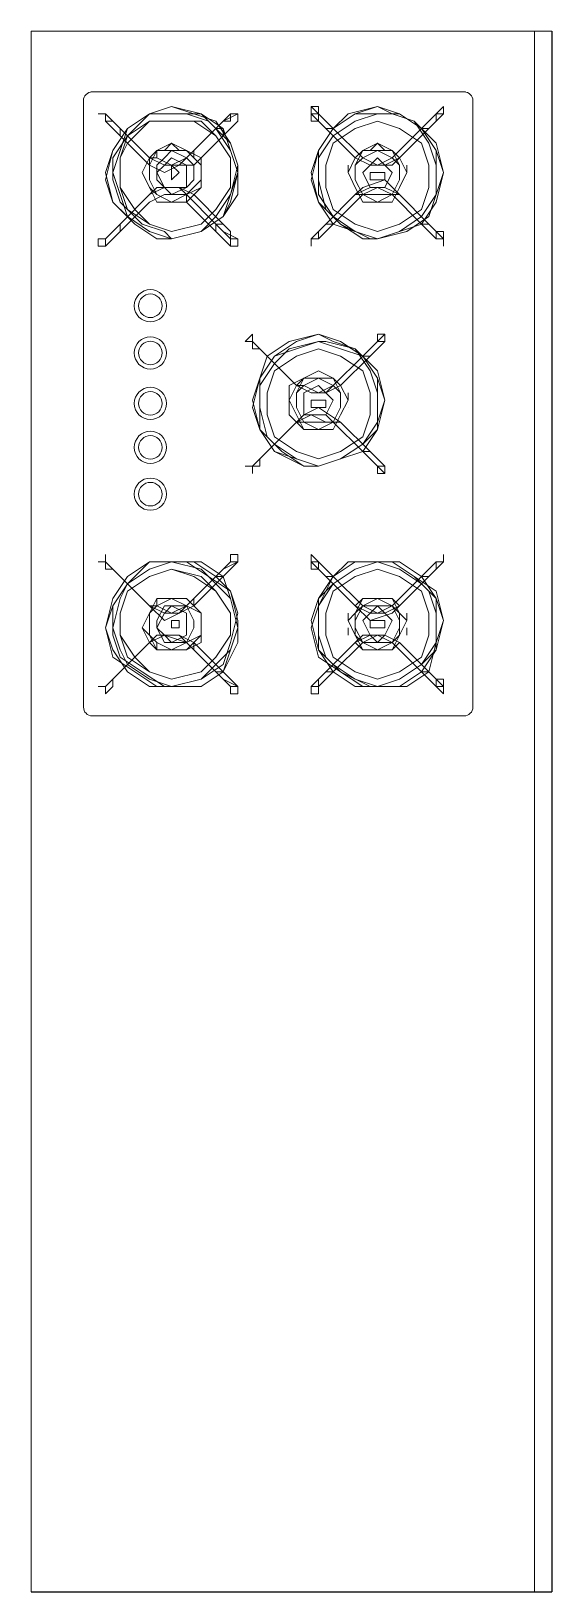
# Model space of a CAD drawing. Extents: x -592.89 to -592.29, y -71.83 to -70.03.
import ezdxf

# ---------------------------------------------------------------- set-up
doc = ezdxf.new("R2010")
doc.units = 0
doc.layers.get('0').update_dxf_attribs({"color": 255, "linetype": 'CONTINUOUS'})

# ---------------------------------------------------------------- blocks, each defined once
blk = doc.blocks.new('bancada com cooktop')
at = {"lineweight": 9}
for p, q in [((-0.6, 0.9), (-0.6, -0.9)), ((-0.6, 0.9), (0, 0.9)), ((-0.02, 0.9), (-0.02, -0.9)), ((-0.0995, 0.83), (-0.5313, 0.83)), ((-0.5313, 0.1103), (-0.0995, 0.1103))]:
    blk.add_line(p, q, dxfattribs=at)
for p in [(0, 0.9), (-0.6, -0.9)]:
    blk.add_line(p, (0, -0.9))
for points in [[(-0.5298, 0.83, 0.414214), (-0.5398, 0.82), (-0.5398, 0.1203), (-0.5398, 0.82)], [(-0.101, 0.1103, 0.414214), (-0.091, 0.1203), (-0.091, 0.82), (-0.091, 0.1203)]]:
    blk.add_lwpolyline(points, format="xyb", dxfattribs=at)
for points in [[(-0.4382, 0.6607), (-0.4043, 0.6691), (-0.3789, 0.6861), (-0.362, 0.7115), (-0.362, 0.7453), (-0.3704, 0.7707), (-0.3874, 0.7961), (-0.4128, 0.8046), (-0.4382, 0.8131), (-0.4636, 0.8046), (-0.489, 0.7877), (-0.5059, 0.7623), (-0.5144, 0.7284), (-0.5059, 0.703), (-0.4805, 0.6776), (-0.4551, 0.6607)], [(-0.4382, 0.6607), (-0.4043, 0.6691), (-0.3789, 0.6861), (-0.3704, 0.703), (-0.362, 0.7369), (-0.3704, 0.7623), (-0.3789, 0.7877), (-0.4043, 0.8046), (-0.4382, 0.8131), (-0.4636, 0.8046), (-0.489, 0.7877), (-0.5059, 0.7623), (-0.5144, 0.7369), (-0.5059, 0.703), (-0.489, 0.6861), (-0.4636, 0.6691)], [(-0.2011, 0.6607), (-0.1672, 0.6691), (-0.1418, 0.6861), (-0.1333, 0.7115), (-0.1249, 0.7369), (-0.1333, 0.7707), (-0.1587, 0.7961), (-0.1841, 0.8046), (-0.2011, 0.8131), (-0.2349, 0.8046), (-0.2519, 0.7877), (-0.2688, 0.7623), (-0.2773, 0.7284), (-0.2688, 0.703), (-0.2434, 0.6776), (-0.218, 0.6607)], [(-0.1672, 0.7369), (-0.1757, 0.7199), (-0.1841, 0.703), (-0.2011, 0.703), (-0.1841, 0.703), (-0.1757, 0.7199), (-0.1672, 0.7369), (-0.1757, 0.7538), (-0.1418, 0.7877), (-0.1757, 0.7538), (-0.1418, 0.7877), (-0.1333, 0.7961), (-0.1418, 0.7877), (-0.1503, 0.7877), (-0.1418, 0.7877), (-0.1333, 0.7961), (-0.1249, 0.8046), (-0.1249, 0.8131), (-0.1333, 0.8046), (-0.1333, 0.7961), (-0.1249, 0.8046), (-0.1333, 0.8046), (-0.1249, 0.8046), (-0.1249, 0.8131), (-0.1333, 0.8046), (-0.1418, 0.7961), (-0.1503, 0.7877), (-0.1841, 0.7538), (-0.2011, 0.7453), (-0.218, 0.7538), (-0.2519, 0.7877), (-0.2603, 0.7877), (-0.2519, 0.7877), (-0.2603, 0.7961), (-0.2688, 0.8046), (-0.2773, 0.8131), (-0.2773, 0.8046), (-0.2688, 0.7961), (-0.2688, 0.8046), (-0.2773, 0.8046), (-0.2688, 0.8046), (-0.2688, 0.8131), (-0.2773, 0.8131), (-0.2773, 0.8046), (-0.2773, 0.7961), (-0.2688, 0.7961), (-0.2603, 0.7877), (-0.2688, 0.7961), (-0.2603, 0.7877), (-0.2265, 0.7538), (-0.2095, 0.7453), (-0.2265, 0.7538), (-0.2603, 0.7877), (-0.2265, 0.7538), (-0.218, 0.7623), (-0.2011, 0.7707), (-0.1841, 0.7623), (-0.1757, 0.7538)], [(-0.1503, 0.7877), (-0.1757, 0.8046), (-0.2011, 0.8131), (-0.2265, 0.8046), (-0.2519, 0.7877), (-0.2688, 0.7623), (-0.2688, 0.7369), (-0.2688, 0.7115), (-0.2519, 0.6861), (-0.2265, 0.6691), (-0.2011, 0.6607), (-0.1757, 0.6691), (-0.1503, 0.6861), (-0.1333, 0.7115), (-0.1333, 0.7369), (-0.1333, 0.7623)], [(-0.5144, 0.8046), (-0.5228, 0.8046)], [(-0.3704, 0.8046), (-0.362, 0.8046), (-0.3704, 0.8046), (-0.3789, 0.7961), (-0.3874, 0.7877), (-0.4212, 0.7538), (-0.4297, 0.7453), (-0.4466, 0.7453), (-0.4297, 0.7453), (-0.4212, 0.7538), (-0.3874, 0.7877), (-0.4212, 0.7538), (-0.4382, 0.7453), (-0.4382, 0.7369), (-0.4382, 0.7284), (-0.4382, 0.7369), (-0.4382, 0.7453), (-0.4297, 0.7369), (-0.4382, 0.7284), (-0.4297, 0.7369), (-0.4382, 0.7453), (-0.4551, 0.7538), (-0.4636, 0.7538), (-0.4466, 0.7453), (-0.4636, 0.7538), (-0.4974, 0.7877), (-0.4636, 0.7538), (-0.4974, 0.7877), (-0.4974, 0.7792), (-0.4974, 0.7877), (-0.5059, 0.7961), (-0.5144, 0.8046), (-0.5144, 0.7961), (-0.5144, 0.8046), (-0.5144, 0.7961), (-0.5059, 0.7961), (-0.4974, 0.7877), (-0.5059, 0.7961), (-0.5144, 0.8046), (-0.5144, 0.7961), (-0.5059, 0.7877), (-0.4974, 0.7792), (-0.4636, 0.7453), (-0.4466, 0.7369), (-0.4297, 0.7453), (-0.4128, 0.7453), (-0.3789, 0.7792), (-0.3704, 0.7877), (-0.362, 0.7961), (-0.362, 0.8046), (-0.3789, 0.7961), (-0.3704, 0.7961)], [(-0.4382, 0.6607), (-0.4043, 0.6691), (-0.3789, 0.6861), (-0.3704, 0.7115), (-0.362, 0.7453), (-0.3704, 0.7707), (-0.3958, 0.7961), (-0.4212, 0.8046), (-0.4382, 0.8046), (-0.4636, 0.8046), (-0.489, 0.7792), (-0.5059, 0.7538), (-0.5059, 0.7284), (-0.4974, 0.703), (-0.472, 0.6776), (-0.4466, 0.6691)], [(-0.4382, 0.6607), (-0.4043, 0.6691), (-0.3874, 0.6861), (-0.3704, 0.7115), (-0.362, 0.7369), (-0.3704, 0.7623), (-0.3874, 0.7877), (-0.4043, 0.8046), (-0.4382, 0.8046), (-0.4636, 0.8046), (-0.489, 0.7877), (-0.4974, 0.7623), (-0.5059, 0.7369), (-0.4974, 0.7115), (-0.489, 0.6861), (-0.4636, 0.6691)], [(-0.4382, 0.6691), (-0.4043, 0.6776), (-0.3874, 0.6945), (-0.3704, 0.7199), (-0.3704, 0.7538), (-0.3874, 0.7792), (-0.4128, 0.7961), (-0.4382, 0.7961), (-0.4636, 0.7961), (-0.489, 0.7707), (-0.4974, 0.7538), (-0.4974, 0.7199), (-0.4805, 0.6945), (-0.4636, 0.6776)], [(-0.4382, 0.6691), (-0.4043, 0.6776), (-0.3874, 0.6945), (-0.3704, 0.7199), (-0.3704, 0.7538), (-0.3874, 0.7792), (-0.4043, 0.7961), (-0.4382, 0.7961), (-0.4636, 0.7961), (-0.489, 0.7792), (-0.4974, 0.7538), (-0.4974, 0.7199), (-0.489, 0.6945), (-0.4636, 0.6776)], [(-0.3874, 0.7877), (-0.3789, 0.7961)], [(-0.2519, 0.6776), (-0.2603, 0.6776), (-0.2519, 0.6776), (-0.218, 0.7115), (-0.2011, 0.7199), (-0.1926, 0.7199), (-0.1841, 0.7369), (-0.1926, 0.7453), (-0.2011, 0.7538), (-0.2095, 0.7453), (-0.218, 0.7369), (-0.2095, 0.7199), (-0.2011, 0.7199), (-0.2095, 0.7199), (-0.218, 0.7369), (-0.2095, 0.7453), (-0.2011, 0.7538), (-0.1926, 0.7453), (-0.1841, 0.7369), (-0.1926, 0.7199), (-0.2011, 0.7199), (-0.1841, 0.7115), (-0.1503, 0.6776), (-0.1418, 0.6691), (-0.1333, 0.6607), (-0.1249, 0.6607), (-0.1333, 0.6607), (-0.1249, 0.6607), (-0.1333, 0.6691), (-0.1333, 0.6607), (-0.1249, 0.6607), (-0.1249, 0.6691), (-0.1333, 0.6691), (-0.1418, 0.6776), (-0.1503, 0.6776), (-0.1418, 0.6776), (-0.1757, 0.7115), (-0.1841, 0.7115), (-0.1757, 0.7115), (-0.1418, 0.6776), (-0.1757, 0.7115), (-0.1926, 0.7284), (-0.218, 0.7199), (-0.2265, 0.7115), (-0.2603, 0.6776), (-0.2265, 0.7115), (-0.2603, 0.6776), (-0.2688, 0.6691), (-0.2603, 0.6776), (-0.2688, 0.6691), (-0.2773, 0.6607), (-0.2688, 0.6607), (-0.2773, 0.6607), (-0.2688, 0.6607), (-0.2688, 0.6691), (-0.2773, 0.6607), (-0.2688, 0.6607), (-0.2603, 0.6691), (-0.2519, 0.6776), (-0.2688, 0.703), (-0.2773, 0.7369), (-0.2688, 0.7623), (-0.2519, 0.7877), (-0.2265, 0.8046), (-0.2011, 0.8046), (-0.1757, 0.8046), (-0.1503, 0.7877), (-0.1333, 0.7623), (-0.1249, 0.7369), (-0.1333, 0.703), (-0.1503, 0.6776), (-0.1757, 0.6691), (-0.2011, 0.6607), (-0.2265, 0.6691), (-0.2519, 0.6776), (-0.2603, 0.6776)], [(-0.2011, 0.6607), (-0.1757, 0.6691), (-0.1503, 0.6861), (-0.1333, 0.7115), (-0.1333, 0.7453), (-0.1418, 0.7707), (-0.1587, 0.7961), (-0.1841, 0.8046), (-0.2011, 0.8046), (-0.2265, 0.7961), (-0.2519, 0.7792), (-0.2688, 0.7538), (-0.2688, 0.7284), (-0.2603, 0.6945), (-0.2434, 0.6776), (-0.2095, 0.6607)], [(-0.2011, 0.6691), (-0.1757, 0.6776), (-0.1503, 0.6945), (-0.1418, 0.7199), (-0.1418, 0.7453), (-0.1503, 0.7707), (-0.1757, 0.7877), (-0.2011, 0.7961), (-0.2265, 0.7877), (-0.2519, 0.7707), (-0.2603, 0.7453), (-0.2603, 0.7199), (-0.2519, 0.6945), (-0.2265, 0.6776)], [(-0.2011, 0.6691), (-0.1757, 0.6776), (-0.1503, 0.6945), (-0.1418, 0.7199), (-0.1418, 0.7453), (-0.1503, 0.7707), (-0.1757, 0.7877), (-0.2011, 0.7961), (-0.2265, 0.7877), (-0.2519, 0.7707), (-0.2603, 0.7453), (-0.2603, 0.7199), (-0.2519, 0.6945), (-0.2265, 0.6776)], [(-0.4974, 0.7877), (-0.4974, 0.7792)], [(-0.3874, 0.7877), (-0.3789, 0.7877), (-0.3789, 0.7792), (-0.3789, 0.7877)], [(-0.3874, 0.7877), (-0.3789, 0.7877), (-0.3789, 0.7792), (-0.3789, 0.7877)], [(-0.2603, 0.7877), (-0.2519, 0.7877)], [(-0.4636, 0.7453), (-0.4636, 0.7369), (-0.4636, 0.7453), (-0.4636, 0.7284), (-0.4551, 0.7115), (-0.4636, 0.7199), (-0.472, 0.7369), (-0.4636, 0.7538), (-0.472, 0.7369), (-0.4636, 0.7199), (-0.4551, 0.7115), (-0.4382, 0.703), (-0.4551, 0.7115), (-0.4636, 0.7284), (-0.4636, 0.7453), (-0.4551, 0.7623), (-0.4382, 0.7623), (-0.4212, 0.7623), (-0.4043, 0.7453), (-0.4043, 0.7284), (-0.4212, 0.7115), (-0.4382, 0.703), (-0.4212, 0.703), (-0.4043, 0.7199), (-0.4043, 0.7369), (-0.4043, 0.7538), (-0.4212, 0.7623), (-0.4382, 0.7707), (-0.4551, 0.7623), (-0.4636, 0.7538), (-0.4551, 0.7623), (-0.4382, 0.7707), (-0.4212, 0.7623), (-0.4043, 0.7538), (-0.4043, 0.7369), (-0.4043, 0.7199), (-0.4212, 0.7115), (-0.4382, 0.703), (-0.4212, 0.7115), (-0.4043, 0.7284), (-0.4043, 0.7453), (-0.4212, 0.7623), (-0.4382, 0.7623), (-0.4551, 0.7623)], [(-0.4382, 0.7115), (-0.4212, 0.7199), (-0.4128, 0.7284), (-0.4128, 0.7453), (-0.4212, 0.7538), (-0.4382, 0.7623), (-0.4466, 0.7538), (-0.4551, 0.7453), (-0.4551, 0.7284), (-0.4466, 0.7199)], [(-0.4551, 0.7538), (-0.4551, 0.7623)], [(-0.4466, 0.7623), (-0.4382, 0.7707), (-0.4297, 0.7623), (-0.4382, 0.7707)], [(-0.4128, 0.7623), (-0.4128, 0.7538)], [(-0.2011, 0.7707), (-0.218, 0.7623), (-0.2265, 0.7538), (-0.218, 0.7623), (-0.2265, 0.7453), (-0.218, 0.7538), (-0.2011, 0.7623), (-0.1841, 0.7538), (-0.1757, 0.7453), (-0.1841, 0.7623), (-0.2011, 0.7623), (-0.218, 0.7623), (-0.2265, 0.7538), (-0.2349, 0.7369), (-0.2265, 0.7199), (-0.218, 0.703), (-0.2011, 0.703), (-0.1841, 0.703), (-0.1757, 0.7199), (-0.1672, 0.7369), (-0.1757, 0.7538), (-0.1841, 0.7623)], [(-0.218, 0.7623), (-0.2265, 0.7538), (-0.2095, 0.7453), (-0.1841, 0.7453), (-0.1757, 0.7538), (-0.1841, 0.7623), (-0.1757, 0.7538), (-0.1841, 0.7623), (-0.2011, 0.7707)], [(-0.2011, 0.7115), (-0.1841, 0.7115), (-0.1757, 0.7284), (-0.1757, 0.7453), (-0.1841, 0.7538), (-0.2011, 0.7623), (-0.218, 0.7538), (-0.2265, 0.7453), (-0.2265, 0.7284), (-0.218, 0.7115)], [(-0.2095, 0.7623), (-0.2011, 0.7707), (-0.1926, 0.7623), (-0.2011, 0.7707)], [(-0.4382, 0.7199), (-0.4212, 0.7199), (-0.4212, 0.7369), (-0.4212, 0.7453), (-0.4382, 0.7538), (-0.4466, 0.7453), (-0.4551, 0.7369), (-0.4466, 0.7199)], [(-0.4382, 0.7199), (-0.4212, 0.7199), (-0.4212, 0.7369), (-0.4212, 0.7453), (-0.4382, 0.7538), (-0.4466, 0.7453), (-0.4551, 0.7369), (-0.4466, 0.7199)], [(-0.4043, 0.7453), (-0.4043, 0.7369)], [(-0.2349, 0.7369), (-0.2349, 0.7453)], [(-0.1757, 0.7538), (-0.1926, 0.7453), (-0.2095, 0.7453), (-0.1926, 0.7453)], [(-0.1672, 0.7453), (-0.1672, 0.7369)], [(-0.2011, 0.7284), (-0.1926, 0.7284), (-0.1926, 0.7369), (-0.2011, 0.7369), (-0.2095, 0.7369), (-0.2095, 0.7284)], [(-0.2011, 0.7284), (-0.1926, 0.7284), (-0.1926, 0.7369), (-0.2011, 0.7369), (-0.2095, 0.7369), (-0.2095, 0.7284)], [(-0.4382, 0.703), (-0.4466, 0.703), (-0.4382, 0.703), (-0.4297, 0.703)], [(-0.1757, 0.7115), (-0.1926, 0.7199), (-0.2095, 0.7199), (-0.2265, 0.7115), (-0.2095, 0.7199), (-0.1926, 0.7199)], [(-0.5144, 0.6607), (-0.5059, 0.6691)], [(-0.4974, 0.6776), (-0.4974, 0.6691)], [(-0.3874, 0.6776), (-0.3789, 0.6776)], [(-0.3874, 0.6776), (-0.3789, 0.6691)], [(-0.1418, 0.6776), (-0.1503, 0.6776)], [(-0.5144, 0.6607), (-0.5144, 0.6522), (-0.5228, 0.6522), (-0.5228, 0.6607)], [(-0.2773, 0.6607), (-0.2773, 0.6522)], [(-0.1249, 0.6607), (-0.1249, 0.6522)], [(-0.345, 0.5421), (-0.3535, 0.5421), (-0.345, 0.5506)], [(-0.2688, 0.3982), (-0.2434, 0.4066), (-0.218, 0.4236), (-0.2011, 0.449), (-0.1926, 0.4744), (-0.2011, 0.5082), (-0.2265, 0.5336), (-0.2519, 0.5421), (-0.2688, 0.5506), (-0.3027, 0.5421), (-0.3281, 0.5252), (-0.3366, 0.4998), (-0.345, 0.4659), (-0.3366, 0.4405), (-0.3196, 0.4151), (-0.2857, 0.3982)], [(-0.345, 0.5421), (-0.3366, 0.5336), (-0.345, 0.5421), (-0.345, 0.5506)], [(-0.3366, 0.5336), (-0.345, 0.5421), (-0.345, 0.5336)], [(-0.2688, 0.3982), (-0.2434, 0.4066), (-0.218, 0.4236), (-0.2011, 0.449), (-0.2011, 0.4828), (-0.2095, 0.5082), (-0.2265, 0.5336), (-0.2603, 0.5421), (-0.2688, 0.5421), (-0.3027, 0.5336), (-0.3196, 0.5167), (-0.3366, 0.4913), (-0.3366, 0.4659), (-0.3281, 0.432), (-0.3112, 0.4151), (-0.2857, 0.3982)], [(-0.2688, 0.3982), (-0.2434, 0.4066), (-0.218, 0.4236), (-0.2011, 0.4405), (-0.2011, 0.4744), (-0.2011, 0.4998), (-0.218, 0.5252), (-0.2434, 0.5336), (-0.2688, 0.5421), (-0.2942, 0.5336), (-0.3196, 0.5252), (-0.3366, 0.4998), (-0.3366, 0.4744), (-0.3366, 0.4405), (-0.3196, 0.4236), (-0.2942, 0.4066)], [(-0.2011, 0.5336), (-0.1926, 0.5421), (-0.2011, 0.5421), (-0.2011, 0.5506), (-0.2011, 0.5421), (-0.2095, 0.5336), (-0.218, 0.5252), (-0.2095, 0.5336), (-0.218, 0.5252), (-0.2519, 0.4913), (-0.2688, 0.4828), (-0.2857, 0.4913), (-0.2942, 0.4913), (-0.2773, 0.4828), (-0.2603, 0.4828), (-0.2434, 0.4913), (-0.2095, 0.5252)], [(-0.3281, 0.5252), (-0.3366, 0.5336)], [(-0.3281, 0.5252), (-0.3366, 0.5336)], [(-0.2688, 0.4066), (-0.2434, 0.4151), (-0.218, 0.432), (-0.2095, 0.4574), (-0.2095, 0.4828), (-0.218, 0.5082), (-0.2434, 0.5252), (-0.2688, 0.5336), (-0.2942, 0.5252), (-0.3196, 0.5082), (-0.3281, 0.4828), (-0.3281, 0.4574), (-0.3196, 0.432), (-0.2942, 0.4151)], [(-0.2688, 0.4066), (-0.2434, 0.4151), (-0.218, 0.432), (-0.2095, 0.4574), (-0.2095, 0.4828), (-0.218, 0.5082), (-0.2434, 0.5252), (-0.2688, 0.5336), (-0.2942, 0.5252), (-0.3196, 0.5082), (-0.3281, 0.4828), (-0.3281, 0.4574), (-0.3196, 0.432), (-0.2942, 0.4151)], [(-0.2942, 0.4913), (-0.3281, 0.5252)], [(-0.218, 0.5252), (-0.2095, 0.5252)], [(-0.218, 0.5252), (-0.2095, 0.5252)], [(-0.2688, 0.4405), (-0.2519, 0.4405), (-0.2434, 0.4574), (-0.2349, 0.4744), (-0.2434, 0.4913), (-0.2519, 0.4998), (-0.2688, 0.5082), (-0.2857, 0.4998), (-0.2942, 0.4913), (-0.3027, 0.4744), (-0.2942, 0.4574), (-0.2857, 0.4405)], [(-0.2688, 0.5082), (-0.2857, 0.4998), (-0.2942, 0.4913), (-0.3027, 0.4744), (-0.2942, 0.4574), (-0.2857, 0.4405), (-0.2688, 0.4405), (-0.2519, 0.4405), (-0.2434, 0.4574), (-0.2349, 0.4744), (-0.2434, 0.4913), (-0.2519, 0.4998)], [(-0.2688, 0.449), (-0.2519, 0.449), (-0.2434, 0.4659), (-0.2434, 0.4828), (-0.2519, 0.4913), (-0.2688, 0.4998), (-0.2857, 0.4913), (-0.2942, 0.4828), (-0.2942, 0.4659), (-0.2857, 0.449)], [(-0.2688, 0.449), (-0.2519, 0.449), (-0.2434, 0.4659), (-0.2434, 0.4828), (-0.2519, 0.4913), (-0.2688, 0.4998), (-0.2857, 0.4913), (-0.2942, 0.4828), (-0.2942, 0.4659), (-0.2857, 0.449)], [(-0.2942, 0.4913), (-0.2857, 0.4998)], [(-0.2688, 0.4574), (-0.2603, 0.4574), (-0.2519, 0.4744), (-0.2603, 0.4828), (-0.2688, 0.4913), (-0.2857, 0.4828), (-0.2857, 0.4744), (-0.2857, 0.4574)], [(-0.2688, 0.4574), (-0.2603, 0.4574), (-0.2519, 0.4744), (-0.2603, 0.4828), (-0.2688, 0.4913), (-0.2857, 0.4828), (-0.2857, 0.4744), (-0.2857, 0.4574)], [(-0.2773, 0.4998), (-0.2688, 0.4998), (-0.2603, 0.4998), (-0.2688, 0.4998)], [(-0.3027, 0.4744), (-0.3027, 0.4828)], [(-0.2349, 0.4828), (-0.2349, 0.4744)], [(-0.2519, 0.449), (-0.2603, 0.4574)], [(-0.3366, 0.4066), (-0.3281, 0.4151)], [(-0.218, 0.4151), (-0.2095, 0.4151)], [(-0.345, 0.3982), (-0.3366, 0.3982), (-0.3366, 0.4066)], [(-0.3366, 0.4066), (-0.345, 0.3982)], [(-0.345, 0.3982), (-0.345, 0.3897)], [(-0.5144, 0.2881), (-0.5228, 0.2881)], [(-0.5144, 0.2881), (-0.5144, 0.2966)], [(-0.4382, 0.1441), (-0.4043, 0.1441), (-0.3789, 0.1611), (-0.362, 0.1949), (-0.362, 0.2203), (-0.3704, 0.2542), (-0.3874, 0.2712), (-0.4128, 0.2881), (-0.4382, 0.2881), (-0.4636, 0.2881), (-0.489, 0.2627), (-0.5059, 0.2373), (-0.5144, 0.2119), (-0.5059, 0.178), (-0.4805, 0.1611), (-0.4551, 0.1441)], [(-0.4382, 0.1441), (-0.4043, 0.1441), (-0.3789, 0.1611), (-0.3704, 0.1865), (-0.362, 0.2119), (-0.3704, 0.2457), (-0.3789, 0.2712), (-0.4043, 0.2881), (-0.4382, 0.2881), (-0.4636, 0.2881), (-0.489, 0.2712), (-0.5059, 0.2457), (-0.5144, 0.2119), (-0.5059, 0.1865), (-0.489, 0.1611), (-0.4636, 0.1441)], [(-0.5059, 0.2796), (-0.5144, 0.2881), (-0.5144, 0.2796)], [(-0.5059, 0.2796), (-0.5144, 0.2881)], [(-0.4382, 0.1441), (-0.4043, 0.1526), (-0.3789, 0.1695), (-0.3704, 0.1949), (-0.362, 0.2288), (-0.3704, 0.2542), (-0.3958, 0.2712), (-0.4212, 0.2881), (-0.4382, 0.2881), (-0.4636, 0.2796), (-0.489, 0.2627), (-0.5059, 0.2373), (-0.5059, 0.2034), (-0.4974, 0.178), (-0.472, 0.1611), (-0.4466, 0.1441)], [(-0.4382, 0.1441), (-0.4043, 0.1526), (-0.3874, 0.1695), (-0.3704, 0.1865), (-0.362, 0.2119), (-0.3704, 0.2457), (-0.3874, 0.2627), (-0.4043, 0.2796), (-0.4382, 0.2881), (-0.4636, 0.2796), (-0.489, 0.2627), (-0.4974, 0.2457), (-0.5059, 0.2119), (-0.4974, 0.1865), (-0.489, 0.1695), (-0.4636, 0.1526)], [(-0.362, 0.2881), (-0.3789, 0.2796), (-0.3704, 0.2881), (-0.3789, 0.2796), (-0.3874, 0.2712), (-0.3789, 0.2796), (-0.3874, 0.2712), (-0.4212, 0.2373), (-0.4382, 0.2288), (-0.4551, 0.2373), (-0.4636, 0.2373), (-0.4466, 0.2203), (-0.4297, 0.2288), (-0.4128, 0.2373), (-0.3789, 0.2712), (-0.3704, 0.2796)], [(-0.3704, 0.2881), (-0.3704, 0.2966), (-0.362, 0.2966), (-0.362, 0.2881)], [(-0.1249, 0.2881), (-0.1333, 0.2881), (-0.1418, 0.2796), (-0.1503, 0.2712), (-0.1418, 0.2712), (-0.1503, 0.2712), (-0.1841, 0.2373), (-0.2011, 0.2288), (-0.218, 0.2373), (-0.2519, 0.2712), (-0.2603, 0.2796), (-0.2688, 0.2881), (-0.2773, 0.2966), (-0.2773, 0.2881), (-0.2773, 0.2796), (-0.2688, 0.2796), (-0.2603, 0.2712), (-0.2688, 0.2796), (-0.2603, 0.2712), (-0.2519, 0.2712), (-0.2603, 0.2712), (-0.2265, 0.2373), (-0.2603, 0.2712), (-0.2265, 0.2373), (-0.2095, 0.2288), (-0.2265, 0.2373), (-0.2095, 0.2203), (-0.2011, 0.2203), (-0.1926, 0.2203), (-0.1926, 0.2119), (-0.2011, 0.2119), (-0.2095, 0.2119), (-0.2095, 0.2203), (-0.1841, 0.2288), (-0.1757, 0.2373), (-0.1418, 0.2712), (-0.1757, 0.2373), (-0.1926, 0.2288), (-0.2095, 0.2288), (-0.1926, 0.2288), (-0.1757, 0.2373), (-0.1418, 0.2712), (-0.1333, 0.2796), (-0.1249, 0.2881), (-0.1333, 0.2881), (-0.1333, 0.2796), (-0.1249, 0.2881), (-0.1249, 0.2966)], [(-0.2011, 0.1441), (-0.1672, 0.1441), (-0.1418, 0.1611), (-0.1333, 0.1949), (-0.1249, 0.2203), (-0.1333, 0.2542), (-0.1587, 0.2712), (-0.1841, 0.2881), (-0.2011, 0.2881), (-0.2349, 0.2881), (-0.2519, 0.2712), (-0.2688, 0.2373), (-0.2773, 0.2119), (-0.2688, 0.178), (-0.2434, 0.1611), (-0.218, 0.1441)], [(-0.2011, 0.1441), (-0.1757, 0.1441), (-0.1503, 0.1611), (-0.1333, 0.1865), (-0.1249, 0.2203), (-0.1333, 0.2457), (-0.1503, 0.2712), (-0.1757, 0.2881), (-0.2011, 0.2881), (-0.2265, 0.2881), (-0.2519, 0.2712), (-0.2688, 0.2457), (-0.2773, 0.2203), (-0.2688, 0.1865), (-0.2519, 0.1611), (-0.2265, 0.1441)], [(-0.2773, 0.2881), (-0.2688, 0.2796), (-0.2688, 0.2881)], [(-0.2011, 0.1441), (-0.1757, 0.1526), (-0.1503, 0.1695), (-0.1333, 0.1949), (-0.1333, 0.2288), (-0.1418, 0.2542), (-0.1587, 0.2712), (-0.1841, 0.2881), (-0.2011, 0.2881), (-0.2265, 0.2796), (-0.2519, 0.2627), (-0.2688, 0.2373), (-0.2688, 0.2034), (-0.2603, 0.178), (-0.2434, 0.1611), (-0.2095, 0.1441)], [(-0.2011, 0.1441), (-0.1757, 0.1526), (-0.1503, 0.1695), (-0.1333, 0.1865), (-0.1333, 0.2203), (-0.1333, 0.2457), (-0.1503, 0.2627), (-0.1757, 0.2796), (-0.2011, 0.2881), (-0.2265, 0.2796), (-0.2519, 0.2627), (-0.2688, 0.2457), (-0.2688, 0.2203), (-0.2688, 0.1865), (-0.2519, 0.1695), (-0.2265, 0.1526)], [(-0.4974, 0.2712), (-0.5059, 0.2796)], [(-0.4974, 0.2712), (-0.5059, 0.2796)], [(-0.4382, 0.1526), (-0.4043, 0.1611), (-0.3874, 0.178), (-0.3704, 0.2034), (-0.3704, 0.2288), (-0.3874, 0.2542), (-0.4128, 0.2712), (-0.4382, 0.2796), (-0.4636, 0.2712), (-0.489, 0.2542), (-0.4974, 0.2288), (-0.4974, 0.2034), (-0.4805, 0.178), (-0.4636, 0.1611)], [(-0.4382, 0.1526), (-0.4043, 0.1611), (-0.3874, 0.178), (-0.3704, 0.2034), (-0.3704, 0.2288), (-0.3874, 0.2542), (-0.4043, 0.2712), (-0.4382, 0.2796), (-0.4636, 0.2712), (-0.489, 0.2542), (-0.4974, 0.2288), (-0.4974, 0.2034), (-0.489, 0.178), (-0.4636, 0.1611)], [(-0.4636, 0.2373), (-0.4974, 0.2712)], [(-0.3874, 0.2712), (-0.3789, 0.2712)], [(-0.3874, 0.2712), (-0.3789, 0.2712)], [(-0.2011, 0.1526), (-0.1757, 0.1611), (-0.1503, 0.178), (-0.1418, 0.2034), (-0.1418, 0.2288), (-0.1503, 0.2542), (-0.1757, 0.2712), (-0.2011, 0.2796), (-0.2265, 0.2712), (-0.2519, 0.2542), (-0.2603, 0.2288), (-0.2603, 0.2034), (-0.2519, 0.178), (-0.2265, 0.1611)], [(-0.2011, 0.1526), (-0.1757, 0.1611), (-0.1503, 0.178), (-0.1418, 0.2034), (-0.1418, 0.2288), (-0.1503, 0.2542), (-0.1757, 0.2712), (-0.2011, 0.2796), (-0.2265, 0.2712), (-0.2519, 0.2542), (-0.2603, 0.2288), (-0.2603, 0.2034), (-0.2519, 0.178), (-0.2265, 0.1611)], [(-0.2603, 0.2712), (-0.2519, 0.2712)], [(-0.1418, 0.2712), (-0.1503, 0.2712)], [(-0.1418, 0.2712), (-0.1333, 0.2796)], [(-0.4382, 0.1865), (-0.4212, 0.1865), (-0.4043, 0.2034), (-0.4043, 0.2119), (-0.4043, 0.2288), (-0.4212, 0.2457), (-0.4382, 0.2457), (-0.4551, 0.2457), (-0.4636, 0.2288), (-0.472, 0.2119), (-0.4636, 0.2034), (-0.4551, 0.1865)], [(-0.4382, 0.1865), (-0.4212, 0.1949), (-0.4043, 0.2034), (-0.4043, 0.2288), (-0.4212, 0.2373), (-0.4382, 0.2457), (-0.4551, 0.2373), (-0.4636, 0.2288), (-0.4636, 0.2034), (-0.4551, 0.1949)], [(-0.4382, 0.1865), (-0.4212, 0.1949), (-0.4043, 0.2034), (-0.4043, 0.2288), (-0.4212, 0.2373), (-0.4382, 0.2457), (-0.4551, 0.2373), (-0.4636, 0.2288), (-0.4636, 0.2034), (-0.4551, 0.1949)], [(-0.4551, 0.2373), (-0.4551, 0.2457)], [(-0.4382, 0.1949), (-0.4212, 0.2034), (-0.4212, 0.2119), (-0.4212, 0.2288), (-0.4382, 0.2373), (-0.4466, 0.2288), (-0.4551, 0.2119), (-0.4466, 0.2034)], [(-0.4382, 0.1949), (-0.4212, 0.2034), (-0.4212, 0.2119), (-0.4212, 0.2288), (-0.4382, 0.2373), (-0.4466, 0.2288), (-0.4551, 0.2119), (-0.4466, 0.2034)], [(-0.4382, 0.1949), (-0.4212, 0.1949), (-0.4128, 0.2119), (-0.4128, 0.2203), (-0.4212, 0.2373), (-0.4382, 0.2373), (-0.4466, 0.2373), (-0.4551, 0.2203), (-0.4551, 0.2119), (-0.4466, 0.1949)], [(-0.4466, 0.2457), (-0.4382, 0.2457), (-0.4297, 0.2457), (-0.4382, 0.2457)], [(-0.4128, 0.2457), (-0.4128, 0.2373)], [(-0.2011, 0.1865), (-0.1841, 0.1865), (-0.1757, 0.2034), (-0.1672, 0.2203), (-0.1757, 0.2288), (-0.1841, 0.2457), (-0.2011, 0.2457), (-0.218, 0.2457), (-0.2265, 0.2288), (-0.2349, 0.2203), (-0.2265, 0.2034), (-0.218, 0.1865)], [(-0.2011, 0.1865), (-0.1841, 0.1865), (-0.1757, 0.2034), (-0.1672, 0.2203), (-0.1757, 0.2288), (-0.1841, 0.2457), (-0.2011, 0.2457), (-0.218, 0.2457), (-0.2265, 0.2288), (-0.2349, 0.2203), (-0.2265, 0.2034), (-0.218, 0.1865)], [(-0.2011, 0.1865), (-0.1841, 0.1949), (-0.1757, 0.2034), (-0.1757, 0.2288), (-0.1841, 0.2373), (-0.2011, 0.2457), (-0.218, 0.2373), (-0.2265, 0.2288), (-0.2265, 0.2034), (-0.218, 0.1949)], [(-0.2011, 0.1865), (-0.1841, 0.1949), (-0.1757, 0.2034), (-0.1757, 0.2288), (-0.1841, 0.2373), (-0.2011, 0.2457), (-0.218, 0.2373), (-0.2265, 0.2288), (-0.2265, 0.2034), (-0.218, 0.1949)], [(-0.2265, 0.2373), (-0.218, 0.2457)], [(-0.2011, 0.1949), (-0.1841, 0.1949), (-0.1757, 0.2119), (-0.1757, 0.2203), (-0.1841, 0.2373), (-0.2011, 0.2373), (-0.218, 0.2373), (-0.2265, 0.2203), (-0.2265, 0.2119), (-0.218, 0.1949)], [(-0.2011, 0.1949), (-0.1926, 0.2034), (-0.1841, 0.2203), (-0.1926, 0.2288), (-0.2011, 0.2373), (-0.2095, 0.2288), (-0.218, 0.2203), (-0.2095, 0.2034)], [(-0.2011, 0.1949), (-0.1926, 0.2034), (-0.1841, 0.2203), (-0.1926, 0.2288), (-0.2011, 0.2373), (-0.2095, 0.2288), (-0.218, 0.2203), (-0.2095, 0.2034)], [(-0.2095, 0.2457), (-0.2011, 0.2457), (-0.1926, 0.2457), (-0.2011, 0.2457)], [(-0.1841, 0.2457), (-0.1757, 0.2373)], [(-0.4636, 0.2203), (-0.4636, 0.2288)], [(-0.4382, 0.2119), (-0.4297, 0.2119), (-0.4297, 0.2203), (-0.4382, 0.2203)], [(-0.4382, 0.2119), (-0.4297, 0.2119), (-0.4297, 0.2203), (-0.4382, 0.2203)], [(-0.4043, 0.2288), (-0.4043, 0.2203)], [(-0.2349, 0.2203), (-0.2349, 0.2288)], [(-0.2095, 0.2119), (-0.2011, 0.2119), (-0.1926, 0.2119), (-0.1926, 0.2203), (-0.2011, 0.2203), (-0.2095, 0.2203)], [(-0.1672, 0.2288), (-0.1672, 0.2203)], [(-0.4043, 0.2119), (-0.4043, 0.2034)], [(-0.2349, 0.2034), (-0.2349, 0.2119)], [(-0.1757, 0.1949), (-0.1926, 0.2034), (-0.2095, 0.2034), (-0.2265, 0.1949), (-0.2095, 0.2034), (-0.1926, 0.2034)], [(-0.1672, 0.2119), (-0.1672, 0.2034)], [(-0.4551, 0.1865), (-0.4551, 0.1949)], [(-0.4128, 0.1949), (-0.4128, 0.1865)], [(-0.218, 0.1865), (-0.2265, 0.1949)], [(-0.5059, 0.1526), (-0.5144, 0.1441), (-0.5144, 0.1357), (-0.5059, 0.1441), (-0.5059, 0.1526), (-0.5144, 0.1441)], [(-0.5144, 0.1441), (-0.5144, 0.1357)], [(-0.5059, 0.1526), (-0.4974, 0.1611)], [(-0.4974, 0.1611), (-0.5059, 0.1526)], [(-0.3874, 0.1611), (-0.3789, 0.1611)], [(-0.2603, 0.1611), (-0.2519, 0.1611)], [(-0.1418, 0.1611), (-0.1503, 0.1611)], [(-0.1333, 0.1441), (-0.1249, 0.1357), (-0.1249, 0.1441)], [(-0.1249, 0.1441), (-0.1249, 0.1357)]]:
    blk.add_lwpolyline(points, close=True, dxfattribs=at)
for points in [[(-0.2773, 0.8131), (-0.2773, 0.8131)], [(-0.2773, 0.8131), (-0.2773, 0.8131)], [(-0.2773, 0.8131), (-0.2773, 0.8131)], [(-0.2773, 0.8131), (-0.2773, 0.8131)], [(-0.2773, 0.8131), (-0.2773, 0.8131)], [(-0.2773, 0.8131), (-0.2773, 0.8131)], [(-0.2773, 0.8131), (-0.2773, 0.8131)], [(-0.1249, 0.8131), (-0.1249, 0.8131)], [(-0.1249, 0.8131), (-0.1249, 0.8131)], [(-0.1249, 0.8131), (-0.1249, 0.8131)], [(-0.1249, 0.8131), (-0.1249, 0.8131)], [(-0.1249, 0.8131), (-0.1249, 0.8131)], [(-0.1249, 0.8131), (-0.1249, 0.8131)], [(-0.1249, 0.8131), (-0.1249, 0.8131)], [(-0.1249, 0.8131), (-0.1249, 0.8131)], [(-0.5228, 0.8046), (-0.5228, 0.8046)], [(-0.5228, 0.8046), (-0.5228, 0.8046)], [(-0.5228, 0.8046), (-0.5228, 0.8046)], [(-0.5144, 0.8046), (-0.5144, 0.8046)], [(-0.5144, 0.8046), (-0.5144, 0.8046)], [(-0.5144, 0.8046), (-0.5144, 0.8046)], [(-0.5144, 0.8046), (-0.5144, 0.8046)], [(-0.5144, 0.8046), (-0.5144, 0.8046)], [(-0.5144, 0.8046), (-0.5144, 0.8046)], [(-0.5144, 0.8046), (-0.5144, 0.8046)], [(-0.5144, 0.8046), (-0.5144, 0.8046)], [(-0.5144, 0.8046), (-0.5144, 0.8046)], [(-0.5144, 0.8046), (-0.5144, 0.8046)], [(-0.5144, 0.8046), (-0.5144, 0.8046)], [(-0.5144, 0.8046), (-0.5144, 0.8046)], [(-0.5144, 0.8046), (-0.5144, 0.8046)], [(-0.5144, 0.8046), (-0.5144, 0.8046)], [(-0.5144, 0.8046), (-0.5144, 0.8046)], [(-0.5144, 0.8046), (-0.5144, 0.8046)], [(-0.5144, 0.8046), (-0.5144, 0.8046)], [(-0.5144, 0.8046), (-0.5144, 0.8046)], [(-0.5144, 0.7961), (-0.5144, 0.7961)], [(-0.5144, 0.7961), (-0.5144, 0.7961)], [(-0.5144, 0.7961), (-0.5144, 0.7961)], [(-0.3704, 0.8046), (-0.3704, 0.8046)], [(-0.3704, 0.8046), (-0.3704, 0.8046)], [(-0.3704, 0.8046), (-0.3704, 0.8046)], [(-0.3704, 0.8046), (-0.3704, 0.8046)], [(-0.3704, 0.8046), (-0.3704, 0.8046)], [(-0.3704, 0.8046), (-0.3704, 0.8046)], [(-0.3704, 0.8046), (-0.3704, 0.8046)], [(-0.3704, 0.8046), (-0.3704, 0.8046)], [(-0.3704, 0.8046), (-0.3704, 0.8046)], [(-0.3704, 0.8046), (-0.3704, 0.8046)], [(-0.362, 0.8046), (-0.362, 0.8046)], [(-0.362, 0.8046), (-0.362, 0.8046)], [(-0.362, 0.8046), (-0.362, 0.8046)], [(-0.362, 0.8046), (-0.362, 0.8046)], [(-0.362, 0.8046), (-0.362, 0.8046)], [(-0.362, 0.8046), (-0.362, 0.8046)], [(-0.362, 0.8046), (-0.362, 0.8046)], [(-0.362, 0.8046), (-0.362, 0.8046)], [(-0.362, 0.8046), (-0.362, 0.8046)], [(-0.362, 0.8046), (-0.362, 0.8046)], [(-0.362, 0.8046), (-0.362, 0.8046)], [(-0.362, 0.8046), (-0.362, 0.8046)], [(-0.362, 0.8046), (-0.362, 0.8046)], [(-0.362, 0.8046), (-0.362, 0.8046)], [(-0.362, 0.8046), (-0.362, 0.8046)], [(-0.362, 0.8046), (-0.362, 0.8046)], [(-0.2773, 0.8046), (-0.2773, 0.8046)], [(-0.2773, 0.8046), (-0.2773, 0.8046)], [(-0.2773, 0.8046), (-0.2773, 0.8046)], [(-0.2773, 0.8046), (-0.2773, 0.8046)], [(-0.2773, 0.8046), (-0.2773, 0.8046)], [(-0.2773, 0.8046), (-0.2773, 0.8046)], [(-0.2773, 0.8046), (-0.2773, 0.8046)], [(-0.2773, 0.8046), (-0.2773, 0.8046)], [(-0.2773, 0.8046), (-0.2773, 0.8046)], [(-0.2773, 0.8046), (-0.2773, 0.8046)], [(-0.2773, 0.8046), (-0.2773, 0.8046)], [(-0.2688, 0.8046), (-0.2688, 0.8046)], [(-0.2688, 0.8046), (-0.2688, 0.8046)], [(-0.2688, 0.8046), (-0.2688, 0.8046)], [(-0.2688, 0.8046), (-0.2688, 0.8046)], [(-0.1333, 0.8046), (-0.1333, 0.8046)], [(-0.1333, 0.8046), (-0.1333, 0.8046)], [(-0.1333, 0.8046), (-0.1333, 0.8046)], [(-0.1249, 0.8046), (-0.1249, 0.8046)], [(-0.1249, 0.8046), (-0.1249, 0.8046)], [(-0.1249, 0.8046), (-0.1249, 0.8046)], [(-0.1249, 0.8046), (-0.1249, 0.8046)], [(-0.1249, 0.8046), (-0.1249, 0.8046)], [(-0.1249, 0.8046), (-0.1249, 0.8046)], [(-0.1249, 0.8046), (-0.1249, 0.8046)], [(-0.1249, 0.8046), (-0.1249, 0.8046)], [(-0.1249, 0.8046), (-0.1249, 0.8046)], [(-0.1249, 0.8046), (-0.1249, 0.8046)], [(-0.1249, 0.8046), (-0.1249, 0.8046)], [(-0.1249, 0.8046), (-0.1249, 0.8046)], [(-0.1249, 0.8046), (-0.1249, 0.8046)], [(-0.4974, 0.7877), (-0.4974, 0.7877)], [(-0.4974, 0.7877), (-0.4974, 0.7877)], [(-0.4974, 0.7877), (-0.4974, 0.7877)], [(-0.4974, 0.7877), (-0.4974, 0.7877)], [(-0.4974, 0.7877), (-0.4974, 0.7877)], [(-0.4974, 0.7877), (-0.4974, 0.7877)], [(-0.4974, 0.7877), (-0.4974, 0.7877)], [(-0.4974, 0.7877), (-0.4974, 0.7877)], [(-0.4974, 0.7877), (-0.4974, 0.7877)], [(-0.4974, 0.7877), (-0.4974, 0.7877)], [(-0.4974, 0.7877), (-0.4974, 0.7877)], [(-0.4974, 0.7877), (-0.4974, 0.7877)], [(-0.4974, 0.7877), (-0.4974, 0.7877)], [(-0.4974, 0.7877), (-0.4974, 0.7877)], [(-0.4974, 0.7877), (-0.4974, 0.7877)], [(-0.4974, 0.7877), (-0.4974, 0.7877)], [(-0.4974, 0.7877), (-0.4974, 0.7877)], [(-0.4974, 0.7877), (-0.4974, 0.7877)], [(-0.4974, 0.7877), (-0.4974, 0.7877)], [(-0.4974, 0.7877), (-0.4974, 0.7877)], [(-0.4974, 0.7877), (-0.4974, 0.7877)], [(-0.4974, 0.7877), (-0.4974, 0.7877)], [(-0.4974, 0.7877), (-0.4974, 0.7877)], [(-0.4974, 0.7877), (-0.4974, 0.7877)], [(-0.4974, 0.7877), (-0.4974, 0.7877)], [(-0.4974, 0.7877), (-0.4974, 0.7877)], [(-0.4974, 0.7877), (-0.4974, 0.7877)], [(-0.4974, 0.7877), (-0.4974, 0.7877)], [(-0.4974, 0.7877), (-0.4974, 0.7877)], [(-0.4974, 0.7877), (-0.4974, 0.7877)], [(-0.4974, 0.7877), (-0.4974, 0.7877)], [(-0.4974, 0.7877), (-0.4974, 0.7877)], [(-0.4974, 0.7877), (-0.4974, 0.7877)], [(-0.4974, 0.7877), (-0.4974, 0.7877)], [(-0.4974, 0.7877), (-0.4974, 0.7877)], [(-0.4974, 0.7877), (-0.4974, 0.7877)], [(-0.4974, 0.7877), (-0.4974, 0.7877)], [(-0.4974, 0.7877), (-0.4974, 0.7877)], [(-0.4974, 0.7792), (-0.4974, 0.7792)], [(-0.4974, 0.7792), (-0.4974, 0.7792)], [(-0.4974, 0.7792), (-0.4974, 0.7792)], [(-0.4974, 0.7792), (-0.4974, 0.7792)], [(-0.4974, 0.7792), (-0.4974, 0.7792)], [(-0.4974, 0.7792), (-0.4974, 0.7792)], [(-0.4974, 0.7792), (-0.4974, 0.7792)], [(-0.4974, 0.7792), (-0.4974, 0.7792)], [(-0.4974, 0.7792), (-0.4974, 0.7792)], [(-0.4974, 0.7792), (-0.4974, 0.7792)], [(-0.4974, 0.7792), (-0.4974, 0.7792)], [(-0.4974, 0.7792), (-0.4974, 0.7792)], [(-0.4974, 0.7792), (-0.4974, 0.7792)], [(-0.4974, 0.7792), (-0.4974, 0.7792)], [(-0.3874, 0.7877), (-0.3874, 0.7877)], [(-0.3874, 0.7877), (-0.3874, 0.7877)], [(-0.3874, 0.7877), (-0.3874, 0.7877)], [(-0.3874, 0.7877), (-0.3874, 0.7877)], [(-0.3874, 0.7877), (-0.3874, 0.7877)], [(-0.3874, 0.7877), (-0.3874, 0.7877)], [(-0.3874, 0.7877), (-0.3874, 0.7877)], [(-0.3874, 0.7877), (-0.3874, 0.7877)], [(-0.3874, 0.7877), (-0.3874, 0.7877)], [(-0.3874, 0.7877), (-0.3874, 0.7877)], [(-0.3874, 0.7877), (-0.3874, 0.7877)], [(-0.3874, 0.7877), (-0.3874, 0.7877)], [(-0.3874, 0.7877), (-0.3874, 0.7877)], [(-0.3874, 0.7877), (-0.3874, 0.7877)], [(-0.3874, 0.7877), (-0.3874, 0.7877)], [(-0.3874, 0.7877), (-0.3874, 0.7877)], [(-0.3874, 0.7877), (-0.3874, 0.7877)], [(-0.3874, 0.7877), (-0.3874, 0.7877)], [(-0.3874, 0.7877), (-0.3874, 0.7877)], [(-0.3874, 0.7877), (-0.3874, 0.7877)], [(-0.3874, 0.7877), (-0.3874, 0.7877)], [(-0.3874, 0.7877), (-0.3874, 0.7877)], [(-0.3874, 0.7877), (-0.3874, 0.7877)], [(-0.3874, 0.7877), (-0.3874, 0.7877)], [(-0.3874, 0.7877), (-0.3874, 0.7877)], [(-0.3874, 0.7877), (-0.3874, 0.7877)], [(-0.3874, 0.7877), (-0.3874, 0.7877)], [(-0.3874, 0.7877), (-0.3874, 0.7877)], [(-0.3874, 0.7877), (-0.3874, 0.7877)], [(-0.3789, 0.7877), (-0.3789, 0.7877)], [(-0.3789, 0.7877), (-0.3789, 0.7877)], [(-0.3789, 0.7877), (-0.3789, 0.7877)], [(-0.3789, 0.7877), (-0.3789, 0.7877)], [(-0.3789, 0.7877), (-0.3789, 0.7877)], [(-0.3789, 0.7877), (-0.3789, 0.7877)], [(-0.3789, 0.7877), (-0.3789, 0.7877)], [(-0.3789, 0.7792), (-0.3789, 0.7792)], [(-0.3789, 0.7792), (-0.3789, 0.7792)], [(-0.3789, 0.7792), (-0.3789, 0.7792)], [(-0.3789, 0.7792), (-0.3789, 0.7792)], [(-0.3789, 0.7792), (-0.3789, 0.7792)], [(-0.3789, 0.7792), (-0.3789, 0.7792)], [(-0.3789, 0.7792), (-0.3789, 0.7792)], [(-0.3789, 0.7792), (-0.3789, 0.7792)], [(-0.3789, 0.7792), (-0.3789, 0.7792)], [(-0.3789, 0.7792), (-0.3789, 0.7792)], [(-0.3789, 0.7792), (-0.3789, 0.7792)], [(-0.3789, 0.7792), (-0.3789, 0.7792)], [(-0.2603, 0.7877), (-0.2603, 0.7877)], [(-0.2603, 0.7877), (-0.2603, 0.7877)], [(-0.2603, 0.7877), (-0.2603, 0.7877)], [(-0.2603, 0.7877), (-0.2603, 0.7877)], [(-0.2603, 0.7877), (-0.2603, 0.7877)], [(-0.2603, 0.7877), (-0.2603, 0.7877)], [(-0.2603, 0.7877), (-0.2603, 0.7877)], [(-0.2603, 0.7877), (-0.2603, 0.7877)], [(-0.2603, 0.7877), (-0.2603, 0.7877)], [(-0.2603, 0.7877), (-0.2603, 0.7877)], [(-0.2603, 0.7877), (-0.2603, 0.7877)], [(-0.2603, 0.7877), (-0.2603, 0.7877)], [(-0.2603, 0.7877), (-0.2603, 0.7877)], [(-0.2603, 0.7877), (-0.2603, 0.7877)], [(-0.2603, 0.7877), (-0.2603, 0.7877)], [(-0.2603, 0.7877), (-0.2603, 0.7877)], [(-0.2603, 0.7877), (-0.2603, 0.7877)], [(-0.2603, 0.7877), (-0.2603, 0.7877)], [(-0.2603, 0.7877), (-0.2603, 0.7877)], [(-0.2603, 0.7877), (-0.2603, 0.7877)], [(-0.2603, 0.7877), (-0.2603, 0.7877)], [(-0.2603, 0.7877), (-0.2603, 0.7877)], [(-0.2603, 0.7877), (-0.2603, 0.7877)], [(-0.2603, 0.7877), (-0.2603, 0.7877)], [(-0.2603, 0.7877), (-0.2603, 0.7877)], [(-0.2603, 0.7877), (-0.2603, 0.7877)], [(-0.2603, 0.7877), (-0.2603, 0.7877)], [(-0.2603, 0.7877), (-0.2603, 0.7877)], [(-0.2603, 0.7877), (-0.2603, 0.7877)], [(-0.2603, 0.7877), (-0.2603, 0.7877)], [(-0.2603, 0.7877), (-0.2603, 0.7877)], [(-0.2603, 0.7877), (-0.2603, 0.7877)], [(-0.2519, 0.7877), (-0.2519, 0.7877)], [(-0.2519, 0.7877), (-0.2519, 0.7877)], [(-0.2519, 0.7877), (-0.2519, 0.7877)], [(-0.2519, 0.7877), (-0.2519, 0.7877)], [(-0.2519, 0.7877), (-0.2519, 0.7877)], [(-0.2519, 0.7877), (-0.2519, 0.7877)], [(-0.2519, 0.7877), (-0.2519, 0.7877)], [(-0.2519, 0.7877), (-0.2519, 0.7877)], [(-0.2519, 0.7877), (-0.2519, 0.7877)], [(-0.2519, 0.7877), (-0.2519, 0.7877)], [(-0.2519, 0.7877), (-0.2519, 0.7877)], [(-0.2519, 0.7877), (-0.2519, 0.7877)], [(-0.2519, 0.7877), (-0.2519, 0.7877)], [(-0.2519, 0.7877), (-0.2519, 0.7877)], [(-0.2519, 0.7877), (-0.2519, 0.7877)], [(-0.2519, 0.7877), (-0.2519, 0.7877)], [(-0.2519, 0.7877), (-0.2519, 0.7877)], [(-0.2519, 0.7877), (-0.2519, 0.7877)], [(-0.2519, 0.7877), (-0.2519, 0.7877)], [(-0.2519, 0.7877), (-0.2519, 0.7877)], [(-0.1503, 0.7877), (-0.1503, 0.7877)], [(-0.1503, 0.7877), (-0.1503, 0.7877)], [(-0.1503, 0.7877), (-0.1503, 0.7877)], [(-0.1503, 0.7877), (-0.1503, 0.7877)], [(-0.1503, 0.7877), (-0.1503, 0.7877)], [(-0.1503, 0.7877), (-0.1503, 0.7877)], [(-0.1503, 0.7877), (-0.1503, 0.7877)], [(-0.1503, 0.7877), (-0.1503, 0.7877)], [(-0.1418, 0.7877), (-0.1503, 0.7877)], [(-0.1503, 0.7877), (-0.1503, 0.7877)], [(-0.1503, 0.7877), (-0.1503, 0.7877)], [(-0.1503, 0.7877), (-0.1503, 0.7877)], [(-0.1503, 0.7877), (-0.1503, 0.7877)], [(-0.1503, 0.7877), (-0.1503, 0.7877)], [(-0.1503, 0.7877), (-0.1503, 0.7877)], [(-0.1503, 0.7877), (-0.1503, 0.7877)], [(-0.1503, 0.7877), (-0.1503, 0.7877)], [(-0.1503, 0.7877), (-0.1418, 0.7877)], [(-0.1418, 0.7877), (-0.1418, 0.7877)], [(-0.1418, 0.7877), (-0.1418, 0.7877)], [(-0.1418, 0.7877), (-0.1418, 0.7877)], [(-0.1418, 0.7877), (-0.1418, 0.7877)], [(-0.1418, 0.7877), (-0.1418, 0.7877)], [(-0.1418, 0.7877), (-0.1418, 0.7877)], [(-0.1418, 0.7877), (-0.1418, 0.7877)], [(-0.1418, 0.7877), (-0.1418, 0.7877)], [(-0.1418, 0.7877), (-0.1418, 0.7877)], [(-0.1418, 0.7877), (-0.1418, 0.7877)], [(-0.1418, 0.7877), (-0.1418, 0.7877)], [(-0.1418, 0.7877), (-0.1418, 0.7877)], [(-0.1418, 0.7877), (-0.1418, 0.7877)], [(-0.1418, 0.7877), (-0.1418, 0.7877)], [(-0.1418, 0.7877), (-0.1418, 0.7877)], [(-0.1418, 0.7877), (-0.1418, 0.7877)], [(-0.1418, 0.7877), (-0.1418, 0.7877)], [(-0.1418, 0.7877), (-0.1418, 0.7877)], [(-0.1418, 0.7877), (-0.1418, 0.7877)], [(-0.1418, 0.7877), (-0.1418, 0.7877)], [(-0.1418, 0.7877), (-0.1418, 0.7877)], [(-0.1418, 0.7877), (-0.1418, 0.7877)], [(-0.1418, 0.7877), (-0.1418, 0.7877)], [(-0.1418, 0.7877), (-0.1418, 0.7877)], [(-0.1418, 0.7877), (-0.1418, 0.7877)], [(-0.1418, 0.7877), (-0.1418, 0.7877)], [(-0.1418, 0.7877), (-0.1418, 0.7877)], [(-0.1418, 0.7877), (-0.1418, 0.7877)], [(-0.1418, 0.7877), (-0.1418, 0.7877)], [(-0.1418, 0.7877), (-0.1418, 0.7877)], [(-0.1418, 0.7877), (-0.1418, 0.7877)], [(-0.1418, 0.7877), (-0.1418, 0.7877)], [(-0.1418, 0.7877), (-0.1418, 0.7877)], [(-0.1418, 0.7877), (-0.1418, 0.7877)], [(-0.1418, 0.7877), (-0.1418, 0.7877)], [(-0.1418, 0.7877), (-0.1418, 0.7877)], [(-0.4636, 0.7369), (-0.4636, 0.7538), (-0.4551, 0.7623), (-0.4382, 0.7707), (-0.4551, 0.7623), (-0.4636, 0.7538), (-0.472, 0.7369), (-0.4636, 0.7199), (-0.4551, 0.703), (-0.4382, 0.703), (-0.4212, 0.7115), (-0.4043, 0.7199), (-0.4212, 0.703), (-0.4382, 0.703), (-0.4551, 0.703), (-0.4636, 0.7199), (-0.472, 0.7369)], [(-0.4382, 0.7623), (-0.4466, 0.7538)], [(-0.4212, 0.7623), (-0.4382, 0.7707)], [(-0.4212, 0.7623), (-0.4382, 0.7707)], [(-0.4212, 0.7538), (-0.4382, 0.7623)], [(-0.4043, 0.7538), (-0.4212, 0.7623)], [(-0.4043, 0.7538), (-0.4212, 0.7623)], [(-0.2265, 0.7369), (-0.2265, 0.7284), (-0.218, 0.7115), (-0.2265, 0.7115), (-0.218, 0.7115), (-0.2265, 0.7284), (-0.2265, 0.7453), (-0.218, 0.7623), (-0.2265, 0.7538), (-0.2349, 0.7369), (-0.2265, 0.7199), (-0.218, 0.703), (-0.2011, 0.703), (-0.1841, 0.703), (-0.1757, 0.7199), (-0.1672, 0.7369), (-0.1757, 0.7538), (-0.1841, 0.7623), (-0.2011, 0.7707), (-0.218, 0.7623), (-0.2011, 0.7623), (-0.1841, 0.7623), (-0.1757, 0.7453), (-0.1757, 0.7284), (-0.1841, 0.7115), (-0.2011, 0.703), (-0.218, 0.7115), (-0.2011, 0.7115), (-0.1841, 0.7115), (-0.1757, 0.7284), (-0.1757, 0.7369)], [(-0.4466, 0.7538), (-0.4551, 0.7453)], [(-0.4551, 0.7453), (-0.4551, 0.7284)], [(-0.4128, 0.7453), (-0.4212, 0.7538)], [(-0.4128, 0.7284), (-0.4128, 0.7453)], [(-0.4043, 0.7369), (-0.4043, 0.7538)], [(-0.4043, 0.7369), (-0.4043, 0.7538)], [(-0.2265, 0.7538), (-0.2349, 0.7369)], [(-0.2265, 0.7538), (-0.2349, 0.7369)], [(-0.2265, 0.7453), (-0.2265, 0.7284), (-0.218, 0.7115), (-0.2011, 0.703), (-0.1841, 0.7115), (-0.1757, 0.7284), (-0.1757, 0.7453)], [(-0.218, 0.7538), (-0.218, 0.7538)], [(-0.4636, 0.7284), (-0.4636, 0.7284)], [(-0.4636, 0.7284), (-0.4636, 0.7284)], [(-0.4551, 0.7284), (-0.4466, 0.7199)], [(-0.4382, 0.7369), (-0.4382, 0.7369)], [(-0.4382, 0.7369), (-0.4382, 0.7369)], [(-0.4297, 0.7369), (-0.4297, 0.7369)], [(-0.4297, 0.7369), (-0.4297, 0.7369)], [(-0.4212, 0.7199), (-0.4128, 0.7284)], [(-0.4043, 0.7199), (-0.4043, 0.7369)], [(-0.4043, 0.7199), (-0.4043, 0.7369)], [(-0.4043, 0.7284), (-0.4043, 0.7284)], [(-0.4043, 0.7284), (-0.4043, 0.7284)], [(-0.2349, 0.7369), (-0.2265, 0.7199)], [(-0.2349, 0.7369), (-0.2265, 0.7199)], [(-0.2349, 0.7284), (-0.2349, 0.7284)], [(-0.2349, 0.7284), (-0.2349, 0.7284)], [(-0.1672, 0.7284), (-0.1672, 0.7284)], [(-0.1672, 0.7284), (-0.1672, 0.7284)], [(-0.3704, 0.6522), (-0.3704, 0.6607), (-0.3789, 0.6691), (-0.362, 0.6607), (-0.3704, 0.6607), (-0.3704, 0.6691), (-0.3789, 0.6776), (-0.4128, 0.7115), (-0.4297, 0.7199), (-0.4551, 0.7199), (-0.4636, 0.7115), (-0.4974, 0.6776), (-0.4636, 0.7115), (-0.4974, 0.6776), (-0.5059, 0.6691), (-0.4974, 0.6776), (-0.5059, 0.6691), (-0.5144, 0.6607), (-0.5144, 0.6522), (-0.5059, 0.6607), (-0.4974, 0.6691), (-0.4974, 0.6776), (-0.4974, 0.6691), (-0.4636, 0.703), (-0.4466, 0.7115), (-0.4212, 0.7115), (-0.4297, 0.7199), (-0.4466, 0.7199), (-0.4636, 0.7115), (-0.4466, 0.7199), (-0.4297, 0.7199), (-0.4212, 0.7115), (-0.3874, 0.6776), (-0.4212, 0.7115), (-0.4212, 0.703), (-0.3874, 0.6691), (-0.3874, 0.6776), (-0.3874, 0.6691), (-0.3789, 0.6607), (-0.3704, 0.6522), (-0.362, 0.6522)], [(-0.4551, 0.7115), (-0.4382, 0.703)], [(-0.4551, 0.7115), (-0.4382, 0.703)], [(-0.4551, 0.7115), (-0.4551, 0.7115)], [(-0.4551, 0.7115), (-0.4551, 0.7115)], [(-0.4466, 0.7199), (-0.4382, 0.7115)], [(-0.4382, 0.7115), (-0.4212, 0.7199)], [(-0.4128, 0.7115), (-0.4128, 0.7115)], [(-0.4128, 0.7115), (-0.4128, 0.7115)], [(-0.2265, 0.7199), (-0.218, 0.703)], [(-0.2265, 0.7199), (-0.218, 0.703)], [(-0.218, 0.703), (-0.2011, 0.703)], [(-0.218, 0.703), (-0.2011, 0.703)], [(-0.2095, 0.703), (-0.2011, 0.703)], [(-0.2095, 0.703), (-0.2011, 0.703)], [(-0.2011, 0.703), (-0.1926, 0.703)], [(-0.2011, 0.703), (-0.1926, 0.703)], [(-0.1841, 0.7115), (-0.1841, 0.7115)], [(-0.4974, 0.6776), (-0.4974, 0.6776)], [(-0.4974, 0.6776), (-0.4974, 0.6776)], [(-0.4974, 0.6776), (-0.4974, 0.6776)], [(-0.4974, 0.6776), (-0.4974, 0.6776)], [(-0.4974, 0.6776), (-0.4974, 0.6776)], [(-0.4974, 0.6776), (-0.4974, 0.6776)], [(-0.4974, 0.6776), (-0.4974, 0.6776)], [(-0.4974, 0.6776), (-0.4974, 0.6776)], [(-0.4974, 0.6776), (-0.4974, 0.6776)], [(-0.4974, 0.6776), (-0.4974, 0.6776)], [(-0.4974, 0.6776), (-0.4974, 0.6776)], [(-0.4974, 0.6776), (-0.4974, 0.6776)], [(-0.4974, 0.6776), (-0.4974, 0.6776)], [(-0.4974, 0.6776), (-0.4974, 0.6776)], [(-0.4974, 0.6776), (-0.4974, 0.6776)], [(-0.4974, 0.6776), (-0.4974, 0.6776)], [(-0.4974, 0.6776), (-0.4974, 0.6776)], [(-0.4974, 0.6776), (-0.4974, 0.6776)], [(-0.4974, 0.6776), (-0.4974, 0.6776)], [(-0.4974, 0.6776), (-0.4974, 0.6776)], [(-0.4974, 0.6776), (-0.4974, 0.6776)], [(-0.4974, 0.6776), (-0.4974, 0.6776)], [(-0.4974, 0.6776), (-0.4974, 0.6776)], [(-0.4974, 0.6776), (-0.4974, 0.6776)], [(-0.4974, 0.6776), (-0.4974, 0.6776)], [(-0.4974, 0.6776), (-0.4974, 0.6776)], [(-0.4974, 0.6776), (-0.4974, 0.6776)], [(-0.4974, 0.6776), (-0.4974, 0.6776)], [(-0.4974, 0.6776), (-0.4974, 0.6776)], [(-0.4974, 0.6776), (-0.4974, 0.6776)], [(-0.4974, 0.6776), (-0.4974, 0.6776)], [(-0.4974, 0.6776), (-0.4974, 0.6776)], [(-0.4974, 0.6776), (-0.4974, 0.6776)], [(-0.4974, 0.6776), (-0.4974, 0.6776)], [(-0.4974, 0.6776), (-0.4974, 0.6776)], [(-0.4974, 0.6776), (-0.4974, 0.6776)], [(-0.4974, 0.6776), (-0.4974, 0.6776)], [(-0.4974, 0.6776), (-0.4974, 0.6776)], [(-0.4974, 0.6776), (-0.4974, 0.6776)], [(-0.4974, 0.6776), (-0.4974, 0.6776)], [(-0.4974, 0.6776), (-0.4974, 0.6776)], [(-0.4974, 0.6776), (-0.4974, 0.6776)], [(-0.4974, 0.6691), (-0.4974, 0.6691)], [(-0.4974, 0.6691), (-0.4974, 0.6691)], [(-0.4974, 0.6691), (-0.4974, 0.6691)], [(-0.4974, 0.6691), (-0.4974, 0.6691)], [(-0.4974, 0.6691), (-0.4974, 0.6691)], [(-0.4974, 0.6691), (-0.4974, 0.6691)], [(-0.4974, 0.6691), (-0.4974, 0.6691)], [(-0.4974, 0.6691), (-0.4974, 0.6691)], [(-0.4974, 0.6691), (-0.4974, 0.6691)], [(-0.4974, 0.6691), (-0.4974, 0.6691)], [(-0.3874, 0.6776), (-0.3874, 0.6776)], [(-0.3874, 0.6776), (-0.3874, 0.6776)], [(-0.3874, 0.6776), (-0.3874, 0.6776)], [(-0.3874, 0.6776), (-0.3874, 0.6776)], [(-0.3874, 0.6776), (-0.3874, 0.6776)], [(-0.3874, 0.6776), (-0.3874, 0.6776)], [(-0.3874, 0.6776), (-0.3874, 0.6776)], [(-0.3874, 0.6776), (-0.3789, 0.6776)], [(-0.3789, 0.6776), (-0.3874, 0.6776)], [(-0.3874, 0.6776), (-0.3874, 0.6776)], [(-0.3874, 0.6776), (-0.3874, 0.6776)], [(-0.3874, 0.6776), (-0.3874, 0.6776)], [(-0.3874, 0.6776), (-0.3874, 0.6691)], [(-0.3874, 0.6691), (-0.3874, 0.6776)], [(-0.3874, 0.6776), (-0.3874, 0.6776)], [(-0.3874, 0.6776), (-0.3874, 0.6776)], [(-0.3874, 0.6776), (-0.3874, 0.6776)], [(-0.3874, 0.6691), (-0.3874, 0.6691)], [(-0.3874, 0.6691), (-0.3874, 0.6691)], [(-0.3874, 0.6691), (-0.3874, 0.6691)], [(-0.3874, 0.6691), (-0.3874, 0.6691)], [(-0.3874, 0.6691), (-0.3874, 0.6691)], [(-0.3874, 0.6691), (-0.3874, 0.6691)], [(-0.3874, 0.6691), (-0.3874, 0.6691)], [(-0.3874, 0.6691), (-0.3874, 0.6691)], [(-0.3874, 0.6691), (-0.3874, 0.6691)], [(-0.3874, 0.6691), (-0.3874, 0.6691)], [(-0.3874, 0.6691), (-0.3874, 0.6691)], [(-0.3874, 0.6691), (-0.3874, 0.6691)], [(-0.3789, 0.6776), (-0.3789, 0.6776)], [(-0.3789, 0.6776), (-0.3789, 0.6776)], [(-0.3789, 0.6776), (-0.3789, 0.6776)], [(-0.3789, 0.6776), (-0.3789, 0.6776)], [(-0.3789, 0.6776), (-0.3789, 0.6776)], [(-0.3789, 0.6776), (-0.3789, 0.6776)], [(-0.3789, 0.6776), (-0.3789, 0.6776)], [(-0.3789, 0.6776), (-0.3789, 0.6776)], [(-0.3789, 0.6776), (-0.3789, 0.6776)], [(-0.3789, 0.6776), (-0.3789, 0.6776)], [(-0.3789, 0.6776), (-0.3789, 0.6776)], [(-0.3789, 0.6776), (-0.3789, 0.6776)], [(-0.3789, 0.6776), (-0.3789, 0.6776)], [(-0.3789, 0.6776), (-0.3789, 0.6776)], [(-0.3789, 0.6776), (-0.3789, 0.6776)], [(-0.3789, 0.6776), (-0.3789, 0.6776)], [(-0.3789, 0.6776), (-0.3789, 0.6776)], [(-0.3789, 0.6776), (-0.3789, 0.6776)], [(-0.3789, 0.6776), (-0.3789, 0.6776)], [(-0.3789, 0.6776), (-0.3789, 0.6776)], [(-0.3789, 0.6776), (-0.3789, 0.6776)], [(-0.3789, 0.6776), (-0.3789, 0.6776)], [(-0.3789, 0.6776), (-0.3789, 0.6776)], [(-0.2603, 0.6776), (-0.2603, 0.6776)], [(-0.2603, 0.6776), (-0.2603, 0.6776)], [(-0.2603, 0.6776), (-0.2603, 0.6776)], [(-0.2603, 0.6776), (-0.2603, 0.6776)], [(-0.2603, 0.6776), (-0.2603, 0.6776)], [(-0.2603, 0.6776), (-0.2603, 0.6776)], [(-0.2603, 0.6776), (-0.2603, 0.6776)], [(-0.2603, 0.6776), (-0.2603, 0.6776)], [(-0.2603, 0.6776), (-0.2603, 0.6776)], [(-0.2603, 0.6776), (-0.2603, 0.6776)], [(-0.2603, 0.6776), (-0.2603, 0.6776)], [(-0.2603, 0.6776), (-0.2603, 0.6776)], [(-0.2603, 0.6776), (-0.2603, 0.6776)], [(-0.2603, 0.6776), (-0.2603, 0.6776)], [(-0.2603, 0.6776), (-0.2603, 0.6776)], [(-0.2603, 0.6776), (-0.2603, 0.6776)], [(-0.2603, 0.6776), (-0.2603, 0.6776)], [(-0.2603, 0.6776), (-0.2603, 0.6776)], [(-0.2603, 0.6776), (-0.2603, 0.6776)], [(-0.2603, 0.6776), (-0.2603, 0.6776)], [(-0.2603, 0.6776), (-0.2603, 0.6776)], [(-0.2603, 0.6776), (-0.2603, 0.6776)], [(-0.2603, 0.6776), (-0.2603, 0.6776)], [(-0.2603, 0.6776), (-0.2603, 0.6776)], [(-0.2603, 0.6776), (-0.2603, 0.6776)], [(-0.2603, 0.6776), (-0.2603, 0.6776)], [(-0.2603, 0.6776), (-0.2603, 0.6776)], [(-0.2603, 0.6776), (-0.2603, 0.6776)], [(-0.2603, 0.6776), (-0.2603, 0.6776)], [(-0.2603, 0.6776), (-0.2603, 0.6776)], [(-0.2603, 0.6776), (-0.2603, 0.6776)], [(-0.2603, 0.6776), (-0.2603, 0.6776)], [(-0.2519, 0.6776), (-0.2519, 0.6776)], [(-0.2519, 0.6776), (-0.2519, 0.6776)], [(-0.2519, 0.6776), (-0.2519, 0.6776)], [(-0.2519, 0.6776), (-0.2519, 0.6776)], [(-0.2519, 0.6776), (-0.2519, 0.6776)], [(-0.2519, 0.6776), (-0.2519, 0.6776)], [(-0.2519, 0.6776), (-0.2519, 0.6776)], [(-0.2519, 0.6776), (-0.2519, 0.6776)], [(-0.2519, 0.6776), (-0.2519, 0.6776)], [(-0.2519, 0.6776), (-0.2519, 0.6776)], [(-0.2519, 0.6776), (-0.2519, 0.6776)], [(-0.2519, 0.6776), (-0.2519, 0.6776)], [(-0.2519, 0.6776), (-0.2519, 0.6776)], [(-0.2519, 0.6776), (-0.2519, 0.6776)], [(-0.2519, 0.6776), (-0.2519, 0.6776)], [(-0.2519, 0.6776), (-0.2519, 0.6776)], [(-0.2519, 0.6776), (-0.2519, 0.6776)], [(-0.2519, 0.6776), (-0.2519, 0.6776)], [(-0.2519, 0.6776), (-0.2519, 0.6776)], [(-0.2519, 0.6776), (-0.2519, 0.6776)], [(-0.1503, 0.6776), (-0.1503, 0.6776)], [(-0.1503, 0.6776), (-0.1503, 0.6776)], [(-0.1503, 0.6776), (-0.1503, 0.6776)], [(-0.1503, 0.6776), (-0.1503, 0.6776)], [(-0.1503, 0.6776), (-0.1503, 0.6776)], [(-0.1503, 0.6776), (-0.1503, 0.6776)], [(-0.1503, 0.6776), (-0.1503, 0.6776)], [(-0.1503, 0.6776), (-0.1503, 0.6776)], [(-0.1503, 0.6776), (-0.1503, 0.6776)], [(-0.1503, 0.6776), (-0.1503, 0.6776)], [(-0.1503, 0.6776), (-0.1503, 0.6776)], [(-0.1503, 0.6776), (-0.1503, 0.6776)], [(-0.1503, 0.6776), (-0.1503, 0.6776)], [(-0.1503, 0.6776), (-0.1503, 0.6776)], [(-0.1503, 0.6776), (-0.1503, 0.6776)], [(-0.1503, 0.6776), (-0.1503, 0.6776)], [(-0.1418, 0.6776), (-0.1418, 0.6776)], [(-0.1418, 0.6776), (-0.1418, 0.6776)], [(-0.1418, 0.6776), (-0.1418, 0.6776)], [(-0.1418, 0.6776), (-0.1418, 0.6776)], [(-0.1418, 0.6776), (-0.1418, 0.6776)], [(-0.1418, 0.6776), (-0.1418, 0.6776)], [(-0.1418, 0.6776), (-0.1418, 0.6776)], [(-0.1418, 0.6776), (-0.1418, 0.6776)], [(-0.1418, 0.6776), (-0.1418, 0.6776)], [(-0.1418, 0.6776), (-0.1418, 0.6776)], [(-0.1418, 0.6776), (-0.1418, 0.6776)], [(-0.1418, 0.6776), (-0.1418, 0.6776)], [(-0.1418, 0.6776), (-0.1418, 0.6776)], [(-0.1418, 0.6776), (-0.1418, 0.6776)], [(-0.1418, 0.6776), (-0.1418, 0.6776)], [(-0.1418, 0.6776), (-0.1418, 0.6776)], [(-0.1418, 0.6776), (-0.1418, 0.6776)], [(-0.1418, 0.6776), (-0.1418, 0.6776)], [(-0.1418, 0.6776), (-0.1333, 0.6691)], [(-0.1333, 0.6691), (-0.1418, 0.6776)], [(-0.1418, 0.6776), (-0.1418, 0.6776)], [(-0.1418, 0.6776), (-0.1418, 0.6776)], [(-0.1418, 0.6776), (-0.1418, 0.6776)], [(-0.1418, 0.6776), (-0.1418, 0.6776)], [(-0.1418, 0.6776), (-0.1418, 0.6776)], [(-0.1418, 0.6776), (-0.1418, 0.6776)], [(-0.1418, 0.6776), (-0.1418, 0.6776)], [(-0.1418, 0.6776), (-0.1418, 0.6776)], [(-0.1418, 0.6776), (-0.1418, 0.6776)], [(-0.1418, 0.6776), (-0.1418, 0.6776)], [(-0.1418, 0.6776), (-0.1418, 0.6776)], [(-0.1418, 0.6776), (-0.1418, 0.6776)], [(-0.1418, 0.6776), (-0.1418, 0.6776)], [(-0.1418, 0.6776), (-0.1418, 0.6776)], [(-0.1418, 0.6776), (-0.1418, 0.6776)], [(-0.1418, 0.6776), (-0.1418, 0.6776)], [(-0.1418, 0.6776), (-0.1418, 0.6776)], [(-0.1418, 0.6776), (-0.1418, 0.6776)], [(-0.5228, 0.6607), (-0.5228, 0.6607)], [(-0.5228, 0.6607), (-0.5228, 0.6607)], [(-0.5144, 0.6607), (-0.5144, 0.6607)], [(-0.5144, 0.6607), (-0.5144, 0.6607)], [(-0.5144, 0.6607), (-0.5144, 0.6607)], [(-0.5144, 0.6607), (-0.5144, 0.6607)], [(-0.5144, 0.6607), (-0.5144, 0.6607)], [(-0.5144, 0.6607), (-0.5144, 0.6607)], [(-0.5144, 0.6607), (-0.5144, 0.6607)], [(-0.5144, 0.6607), (-0.5144, 0.6607)], [(-0.5144, 0.6607), (-0.5144, 0.6607)], [(-0.5144, 0.6607), (-0.5144, 0.6607)], [(-0.5144, 0.6607), (-0.5144, 0.6607)], [(-0.5144, 0.6607), (-0.5144, 0.6607)], [(-0.5144, 0.6522), (-0.5144, 0.6522)], [(-0.5144, 0.6522), (-0.5144, 0.6522)], [(-0.5144, 0.6522), (-0.5144, 0.6522)], [(-0.5144, 0.6522), (-0.5144, 0.6522)], [(-0.5144, 0.6522), (-0.5144, 0.6522)], [(-0.5144, 0.6522), (-0.5144, 0.6522)], [(-0.5144, 0.6522), (-0.5144, 0.6522)], [(-0.5144, 0.6522), (-0.5144, 0.6522)], [(-0.5144, 0.6522), (-0.5144, 0.6522)], [(-0.5144, 0.6522), (-0.5144, 0.6522)], [(-0.5059, 0.6607), (-0.5059, 0.6607)], [(-0.3704, 0.6607), (-0.362, 0.6607), (-0.362, 0.6522), (-0.362, 0.6607)], [(-0.3704, 0.6607), (-0.3704, 0.6607)], [(-0.3704, 0.6607), (-0.3704, 0.6607)], [(-0.3704, 0.6607), (-0.3704, 0.6607)], [(-0.3704, 0.6607), (-0.3704, 0.6607)], [(-0.3704, 0.6607), (-0.3704, 0.6607)], [(-0.3704, 0.6522), (-0.3704, 0.6522)], [(-0.3704, 0.6522), (-0.3704, 0.6522)], [(-0.3704, 0.6522), (-0.3704, 0.6522)], [(-0.3704, 0.6522), (-0.3704, 0.6522)], [(-0.3704, 0.6522), (-0.3704, 0.6522)], [(-0.362, 0.6607), (-0.362, 0.6607)], [(-0.362, 0.6607), (-0.362, 0.6607)], [(-0.362, 0.6607), (-0.362, 0.6607)], [(-0.362, 0.6607), (-0.362, 0.6607)], [(-0.362, 0.6607), (-0.362, 0.6607)], [(-0.362, 0.6607), (-0.362, 0.6607)], [(-0.362, 0.6607), (-0.362, 0.6607)], [(-0.362, 0.6522), (-0.362, 0.6522)], [(-0.362, 0.6522), (-0.362, 0.6522)], [(-0.362, 0.6522), (-0.362, 0.6522)], [(-0.362, 0.6522), (-0.362, 0.6522)], [(-0.362, 0.6522), (-0.362, 0.6522)], [(-0.362, 0.6522), (-0.362, 0.6522)], [(-0.362, 0.6522), (-0.362, 0.6522)], [(-0.2773, 0.6607), (-0.2773, 0.6607)], [(-0.2773, 0.6607), (-0.2773, 0.6607)], [(-0.2773, 0.6607), (-0.2773, 0.6607)], [(-0.2773, 0.6607), (-0.2773, 0.6607)], [(-0.2773, 0.6607), (-0.2773, 0.6607)], [(-0.2773, 0.6607), (-0.2773, 0.6607)], [(-0.2773, 0.6607), (-0.2773, 0.6607)], [(-0.2773, 0.6607), (-0.2773, 0.6607)], [(-0.2773, 0.6607), (-0.2773, 0.6607)], [(-0.2773, 0.6607), (-0.2773, 0.6607)], [(-0.2773, 0.6607), (-0.2773, 0.6607)], [(-0.2773, 0.6607), (-0.2773, 0.6607)], [(-0.2773, 0.6607), (-0.2773, 0.6607)], [(-0.2773, 0.6607), (-0.2773, 0.6607)], [(-0.2773, 0.6607), (-0.2773, 0.6607)], [(-0.2773, 0.6607), (-0.2773, 0.6607)], [(-0.2773, 0.6522), (-0.2773, 0.6522)], [(-0.2773, 0.6522), (-0.2773, 0.6522)], [(-0.2773, 0.6522), (-0.2773, 0.6522)], [(-0.2688, 0.6607), (-0.2688, 0.6607)], [(-0.2688, 0.6607), (-0.2688, 0.6607)], [(-0.2688, 0.6607), (-0.2688, 0.6607)], [(-0.2688, 0.6607), (-0.2688, 0.6607)], [(-0.2688, 0.6607), (-0.2688, 0.6607)], [(-0.1333, 0.6607), (-0.1333, 0.6607)], [(-0.1333, 0.6607), (-0.1333, 0.6607)], [(-0.1333, 0.6607), (-0.1333, 0.6607)], [(-0.1249, 0.6607), (-0.1249, 0.6607)], [(-0.1249, 0.6607), (-0.1249, 0.6607)], [(-0.1249, 0.6607), (-0.1249, 0.6607)], [(-0.1249, 0.6607), (-0.1249, 0.6607)], [(-0.1249, 0.6607), (-0.1249, 0.6607)], [(-0.1249, 0.6607), (-0.1249, 0.6607)], [(-0.1249, 0.6607), (-0.1249, 0.6607)], [(-0.1249, 0.6607), (-0.1249, 0.6607)], [(-0.1249, 0.6607), (-0.1249, 0.6607)], [(-0.1249, 0.6607), (-0.1249, 0.6607)], [(-0.1249, 0.6607), (-0.1249, 0.6607)], [(-0.1249, 0.6607), (-0.1249, 0.6607)], [(-0.1249, 0.6607), (-0.1249, 0.6607)], [(-0.1249, 0.6607), (-0.1249, 0.6607)], [(-0.1249, 0.6607), (-0.1249, 0.6607)], [(-0.1249, 0.6607), (-0.1249, 0.6607)], [(-0.1249, 0.6522), (-0.1249, 0.6522)], [(-0.1249, 0.6522), (-0.1249, 0.6522)], [(-0.1249, 0.6522), (-0.1249, 0.6522)], [(-0.1249, 0.6522), (-0.1249, 0.6522)], [(-0.3535, 0.5421), (-0.3535, 0.5421)], [(-0.3535, 0.5421), (-0.3535, 0.5421)], [(-0.3535, 0.5421), (-0.3535, 0.5421)], [(-0.3535, 0.5421), (-0.3535, 0.5421)], [(-0.3535, 0.5421), (-0.3535, 0.5421)], [(-0.345, 0.5506), (-0.345, 0.5506)], [(-0.345, 0.5506), (-0.345, 0.5506)], [(-0.345, 0.5506), (-0.345, 0.5506)], [(-0.345, 0.5506), (-0.345, 0.5506)], [(-0.345, 0.5506), (-0.345, 0.5506)], [(-0.345, 0.5506), (-0.345, 0.5506)], [(-0.345, 0.5506), (-0.345, 0.5506)], [(-0.345, 0.5421), (-0.345, 0.5421)], [(-0.345, 0.5421), (-0.345, 0.5421)], [(-0.345, 0.5421), (-0.345, 0.5421)], [(-0.345, 0.5421), (-0.345, 0.5421)], [(-0.345, 0.5421), (-0.345, 0.5421)], [(-0.345, 0.5421), (-0.345, 0.5421)], [(-0.345, 0.5421), (-0.345, 0.5421)], [(-0.345, 0.5421), (-0.345, 0.5421)], [(-0.345, 0.5421), (-0.345, 0.5421)], [(-0.345, 0.5421), (-0.345, 0.5421)], [(-0.345, 0.5421), (-0.345, 0.5421)], [(-0.345, 0.5421), (-0.345, 0.5421)], [(-0.2942, 0.5421), (-0.3196, 0.5252)], [(-0.2688, 0.5506), (-0.2942, 0.5421)], [(-0.2434, 0.5421), (-0.2688, 0.5506)], [(-0.218, 0.5252), (-0.2434, 0.5421)], [(-0.2011, 0.5421), (-0.2095, 0.5336), (-0.2011, 0.5421), (-0.1926, 0.5506), (-0.2011, 0.5506)], [(-0.2011, 0.5506), (-0.2011, 0.5506)], [(-0.2011, 0.5506), (-0.2011, 0.5506)], [(-0.2011, 0.5506), (-0.2011, 0.5506)], [(-0.2011, 0.5421), (-0.2011, 0.5421)], [(-0.2011, 0.5421), (-0.2011, 0.5421)], [(-0.2011, 0.5421), (-0.2011, 0.5421)], [(-0.2011, 0.5421), (-0.2011, 0.5421)], [(-0.2011, 0.5421), (-0.2011, 0.5421)], [(-0.2011, 0.5421), (-0.2011, 0.5421)], [(-0.2011, 0.5421), (-0.2011, 0.5421)], [(-0.2011, 0.5421), (-0.2011, 0.5421)], [(-0.1926, 0.5506), (-0.1926, 0.5506)], [(-0.1926, 0.5506), (-0.1926, 0.5506)], [(-0.1926, 0.5506), (-0.1926, 0.5506)], [(-0.1926, 0.5506), (-0.1926, 0.5421)], [(-0.1926, 0.5421), (-0.1926, 0.5421)], [(-0.1926, 0.5421), (-0.1926, 0.5421)], [(-0.1926, 0.5421), (-0.1926, 0.5421)], [(-0.1926, 0.5421), (-0.1926, 0.5421)], [(-0.1926, 0.5421), (-0.1926, 0.5421)], [(-0.1926, 0.5421), (-0.1926, 0.5421)], [(-0.1926, 0.5421), (-0.1926, 0.5421)], [(-0.1926, 0.5421), (-0.1926, 0.5421)], [(-0.1926, 0.5421), (-0.1926, 0.5421)], [(-0.1926, 0.5421), (-0.1926, 0.5421)], [(-0.3196, 0.5252), (-0.3366, 0.4998)], [(-0.3281, 0.5252), (-0.3281, 0.5252)], [(-0.3281, 0.5252), (-0.3281, 0.5252)], [(-0.3281, 0.5252), (-0.3281, 0.5252)], [(-0.3281, 0.5252), (-0.3281, 0.5252)], [(-0.3281, 0.5252), (-0.3281, 0.5252)], [(-0.3281, 0.5252), (-0.3281, 0.5252)], [(-0.3281, 0.5252), (-0.3281, 0.5252)], [(-0.3281, 0.5252), (-0.3281, 0.5252)], [(-0.3281, 0.5252), (-0.3281, 0.5252)], [(-0.3281, 0.5252), (-0.3281, 0.5252)], [(-0.3281, 0.5252), (-0.3281, 0.5252)], [(-0.3281, 0.5252), (-0.3281, 0.5252)], [(-0.3281, 0.5252), (-0.3281, 0.5252)], [(-0.3281, 0.5252), (-0.3281, 0.5252)], [(-0.3281, 0.5252), (-0.3281, 0.5252)], [(-0.3281, 0.5252), (-0.3281, 0.5252)], [(-0.3281, 0.5252), (-0.3281, 0.5252)], [(-0.3281, 0.5252), (-0.3281, 0.5252)], [(-0.3281, 0.5252), (-0.3281, 0.5252)], [(-0.3281, 0.5252), (-0.3281, 0.5252)], [(-0.3281, 0.5252), (-0.3281, 0.5252)], [(-0.3281, 0.5252), (-0.3281, 0.5252)], [(-0.3281, 0.5252), (-0.3281, 0.5252)], [(-0.3281, 0.5252), (-0.3281, 0.5252)], [(-0.3281, 0.5252), (-0.3281, 0.5252)], [(-0.3281, 0.5252), (-0.3281, 0.5252)], [(-0.3281, 0.5252), (-0.3281, 0.5252)], [(-0.3281, 0.5252), (-0.3281, 0.5252)], [(-0.2942, 0.4913), (-0.3281, 0.5252)], [(-0.3281, 0.5252), (-0.2942, 0.4913)], [(-0.3281, 0.5252), (-0.3281, 0.5252)], [(-0.3281, 0.5252), (-0.3281, 0.5252)], [(-0.3281, 0.5252), (-0.3281, 0.5252)], [(-0.3281, 0.5252), (-0.3281, 0.5252)], [(-0.3281, 0.5252), (-0.3281, 0.5252)], [(-0.3281, 0.5252), (-0.3281, 0.5252)], [(-0.3281, 0.5252), (-0.3281, 0.5252)], [(-0.3281, 0.5252), (-0.3281, 0.5252)], [(-0.3281, 0.5252), (-0.3281, 0.5252)], [(-0.3281, 0.5252), (-0.3281, 0.5252)], [(-0.3281, 0.5252), (-0.3281, 0.5252)], [(-0.3281, 0.5252), (-0.3281, 0.5252)], [(-0.3281, 0.5252), (-0.3281, 0.5252)], [(-0.3281, 0.5252), (-0.3281, 0.5252)], [(-0.3281, 0.5252), (-0.3281, 0.5252)], [(-0.3281, 0.5252), (-0.3281, 0.5252)], [(-0.3281, 0.5252), (-0.3281, 0.5252)], [(-0.3281, 0.5252), (-0.3281, 0.5252)], [(-0.3281, 0.5252), (-0.3281, 0.5252)], [(-0.3281, 0.5252), (-0.3281, 0.5252)], [(-0.3281, 0.5252), (-0.3281, 0.5252)], [(-0.3281, 0.5252), (-0.3281, 0.5252)], [(-0.3281, 0.5252), (-0.3281, 0.5252)], [(-0.3281, 0.5252), (-0.3281, 0.5252)], [(-0.3281, 0.5252), (-0.3281, 0.5252)], [(-0.3281, 0.5252), (-0.3281, 0.5252)], [(-0.3281, 0.5252), (-0.3281, 0.5252)], [(-0.3281, 0.5252), (-0.3281, 0.5252)], [(-0.218, 0.5252), (-0.2519, 0.4913)], [(-0.2519, 0.4913), (-0.218, 0.5252)], [(-0.2011, 0.4998), (-0.218, 0.5252)], [(-0.218, 0.5252), (-0.218, 0.5252)], [(-0.218, 0.5252), (-0.218, 0.5252)], [(-0.218, 0.5252), (-0.218, 0.5252)], [(-0.218, 0.5252), (-0.218, 0.5252)], [(-0.218, 0.5252), (-0.218, 0.5252)], [(-0.218, 0.5252), (-0.218, 0.5252)], [(-0.218, 0.5252), (-0.218, 0.5252)], [(-0.218, 0.5252), (-0.218, 0.5252)], [(-0.218, 0.5252), (-0.218, 0.5252)], [(-0.218, 0.5252), (-0.218, 0.5252)], [(-0.218, 0.5252), (-0.218, 0.5252)], [(-0.218, 0.5252), (-0.218, 0.5252)], [(-0.218, 0.5252), (-0.218, 0.5252)], [(-0.218, 0.5252), (-0.218, 0.5252)], [(-0.218, 0.5252), (-0.218, 0.5252)], [(-0.218, 0.5252), (-0.218, 0.5252)], [(-0.218, 0.5252), (-0.218, 0.5252)], [(-0.218, 0.5252), (-0.218, 0.5252)], [(-0.218, 0.5252), (-0.218, 0.5252)], [(-0.218, 0.5252), (-0.218, 0.5252)], [(-0.218, 0.5252), (-0.218, 0.5252)], [(-0.218, 0.5252), (-0.218, 0.5252)], [(-0.218, 0.5252), (-0.218, 0.5252)], [(-0.218, 0.5252), (-0.218, 0.5252)], [(-0.218, 0.5252), (-0.218, 0.5252)], [(-0.218, 0.5252), (-0.218, 0.5252)], [(-0.218, 0.5252), (-0.218, 0.5252)], [(-0.218, 0.5252), (-0.218, 0.5252)], [(-0.218, 0.5252), (-0.218, 0.5252)], [(-0.218, 0.5252), (-0.218, 0.5252)], [(-0.218, 0.5252), (-0.218, 0.5252)], [(-0.218, 0.5252), (-0.218, 0.5252)], [(-0.2095, 0.5252), (-0.2095, 0.5252)], [(-0.2095, 0.5252), (-0.2095, 0.5252)], [(-0.2095, 0.5252), (-0.2095, 0.5252)], [(-0.2095, 0.5252), (-0.2095, 0.5252)], [(-0.2095, 0.5252), (-0.2095, 0.5252)], [(-0.2095, 0.5252), (-0.2095, 0.5252)], [(-0.2095, 0.5252), (-0.2095, 0.5252)], [(-0.2095, 0.5252), (-0.2095, 0.5252)], [(-0.2095, 0.5252), (-0.2095, 0.5252)], [(-0.2095, 0.5252), (-0.2095, 0.5252)], [(-0.2095, 0.5252), (-0.2095, 0.5252)], [(-0.2095, 0.5252), (-0.2095, 0.5252)], [(-0.2095, 0.5252), (-0.2095, 0.5252)], [(-0.2095, 0.5252), (-0.2095, 0.5252)], [(-0.2095, 0.5252), (-0.2095, 0.5252)], [(-0.2095, 0.5252), (-0.2095, 0.5252)], [(-0.2095, 0.5252), (-0.2095, 0.5252)], [(-0.2095, 0.5252), (-0.2095, 0.5252)], [(-0.2095, 0.5252), (-0.2095, 0.5252)], [(-0.2095, 0.5252), (-0.2095, 0.5252)], [(-0.2688, 0.5082), (-0.2857, 0.4998)], [(-0.2688, 0.5082), (-0.2857, 0.4998)], [(-0.2519, 0.4998), (-0.2688, 0.5082)], [(-0.2519, 0.4998), (-0.2688, 0.5082)], [(-0.3366, 0.4998), (-0.345, 0.4744)], [(-0.2857, 0.4998), (-0.3027, 0.4913)], [(-0.2857, 0.4998), (-0.3027, 0.4913)], [(-0.3027, 0.4913), (-0.3027, 0.4744)], [(-0.3027, 0.4913), (-0.3027, 0.4744)], [(-0.2857, 0.4998), (-0.2942, 0.4828)], [(-0.2011, 0.3897), (-0.2011, 0.3982), (-0.1926, 0.3982), (-0.2011, 0.4066), (-0.2095, 0.4151), (-0.218, 0.4151), (-0.2095, 0.4151), (-0.2434, 0.449), (-0.2688, 0.4659), (-0.2603, 0.4659), (-0.2603, 0.4744), (-0.2688, 0.4744), (-0.2773, 0.4744), (-0.2773, 0.4659), (-0.2688, 0.4659), (-0.2773, 0.4659), (-0.2773, 0.4744), (-0.2688, 0.4744), (-0.2603, 0.4744), (-0.2603, 0.4659), (-0.2688, 0.4659), (-0.2857, 0.4574), (-0.2942, 0.449), (-0.2773, 0.4574), (-0.2942, 0.449), (-0.2773, 0.4574), (-0.2603, 0.4574), (-0.2773, 0.4574), (-0.2603, 0.449), (-0.2519, 0.449), (-0.2434, 0.4659), (-0.2434, 0.4828), (-0.2519, 0.4998), (-0.2688, 0.4998), (-0.2857, 0.4998), (-0.2942, 0.4828), (-0.2942, 0.4659), (-0.2857, 0.449), (-0.2942, 0.449), (-0.2857, 0.449), (-0.2688, 0.4405), (-0.2519, 0.449), (-0.2434, 0.449), (-0.2519, 0.449), (-0.218, 0.4151), (-0.2095, 0.4066), (-0.218, 0.4151), (-0.2095, 0.4066), (-0.2011, 0.3982), (-0.2011, 0.3897), (-0.1926, 0.3897)], [(-0.2773, 0.4828), (-0.2942, 0.4913)], [(-0.2942, 0.4913), (-0.2773, 0.4828)], [(-0.2688, 0.4998), (-0.2857, 0.4998)], [(-0.2519, 0.4998), (-0.2688, 0.4998)], [(-0.2519, 0.4913), (-0.2603, 0.4828)], [(-0.2603, 0.4828), (-0.2519, 0.4913)], [(-0.2434, 0.4828), (-0.2519, 0.4998)], [(-0.2434, 0.4913), (-0.2519, 0.4998)], [(-0.2434, 0.4913), (-0.2519, 0.4998)], [(-0.2434, 0.4913), (-0.2519, 0.4998)], [(-0.2434, 0.4913), (-0.2519, 0.4998)], [(-0.2349, 0.4744), (-0.2434, 0.4913)], [(-0.2349, 0.4744), (-0.2434, 0.4913)], [(-0.1926, 0.4744), (-0.2011, 0.4998)], [(-0.345, 0.4744), (-0.3366, 0.4405)], [(-0.3027, 0.4744), (-0.3027, 0.4574)], [(-0.3027, 0.4744), (-0.3027, 0.4574)], [(-0.2942, 0.4828), (-0.2942, 0.4659)], [(-0.2603, 0.4828), (-0.2773, 0.4828)], [(-0.2773, 0.4828), (-0.2603, 0.4828)], [(-0.2434, 0.4659), (-0.2434, 0.4828)], [(-0.2434, 0.4574), (-0.2349, 0.4744)], [(-0.2434, 0.4574), (-0.2349, 0.4744)], [(-0.2011, 0.4405), (-0.1926, 0.4744)], [(-0.3027, 0.4659), (-0.3027, 0.4659)], [(-0.3027, 0.4659), (-0.3027, 0.4659)], [(-0.3027, 0.4574), (-0.2857, 0.4405)], [(-0.3027, 0.4574), (-0.2857, 0.4405)], [(-0.2942, 0.4659), (-0.2857, 0.449)], [(-0.2519, 0.449), (-0.2434, 0.4659)], [(-0.2519, 0.4405), (-0.2434, 0.4574)], [(-0.2519, 0.4405), (-0.2434, 0.4574)], [(-0.2349, 0.4659), (-0.2349, 0.4659)], [(-0.2349, 0.4659), (-0.2349, 0.4659)], [(-0.3366, 0.4405), (-0.3196, 0.4151)], [(-0.3281, 0.4151), (-0.2942, 0.449)], [(-0.2942, 0.449), (-0.3281, 0.4151)], [(-0.2942, 0.449), (-0.3281, 0.4151)], [(-0.3281, 0.4151), (-0.2942, 0.449)], [(-0.2857, 0.449), (-0.2688, 0.4405)], [(-0.2857, 0.4405), (-0.2688, 0.4405)], [(-0.2857, 0.4405), (-0.2688, 0.4405)], [(-0.2773, 0.4405), (-0.2688, 0.4405)], [(-0.2773, 0.4405), (-0.2688, 0.4405)], [(-0.2688, 0.4405), (-0.2519, 0.449)], [(-0.2688, 0.4405), (-0.2603, 0.4405)], [(-0.2688, 0.4405), (-0.2603, 0.4405)], [(-0.2688, 0.4405), (-0.2519, 0.4405)], [(-0.2688, 0.4405), (-0.2519, 0.4405)], [(-0.218, 0.4151), (-0.2519, 0.449)], [(-0.2519, 0.449), (-0.218, 0.4151)], [(-0.218, 0.4151), (-0.2011, 0.4405)], [(-0.3281, 0.4151), (-0.3366, 0.4066)], [(-0.3366, 0.4066), (-0.3281, 0.4151)], [(-0.3281, 0.4151), (-0.3281, 0.4151)], [(-0.3281, 0.4151), (-0.3281, 0.4151)], [(-0.3281, 0.4151), (-0.3281, 0.4151)], [(-0.3281, 0.4151), (-0.3281, 0.4151)], [(-0.3281, 0.4151), (-0.3281, 0.4151)], [(-0.3281, 0.4151), (-0.3281, 0.4151)], [(-0.3281, 0.4151), (-0.3281, 0.4151)], [(-0.3281, 0.4151), (-0.3281, 0.4151)], [(-0.3281, 0.4151), (-0.3281, 0.4151)], [(-0.3281, 0.4151), (-0.3281, 0.4151)], [(-0.3281, 0.4151), (-0.3281, 0.4151)], [(-0.3281, 0.4151), (-0.3281, 0.4151)], [(-0.3281, 0.4151), (-0.3281, 0.4151)], [(-0.3281, 0.4151), (-0.3281, 0.4151)], [(-0.3281, 0.4151), (-0.3281, 0.4151)], [(-0.3281, 0.4151), (-0.3281, 0.4151)], [(-0.3281, 0.4151), (-0.3281, 0.4151)], [(-0.3281, 0.4151), (-0.3281, 0.4151)], [(-0.3281, 0.4151), (-0.3281, 0.4151)], [(-0.3281, 0.4151), (-0.3281, 0.4151)], [(-0.3281, 0.4151), (-0.3281, 0.4151)], [(-0.3281, 0.4151), (-0.3281, 0.4151)], [(-0.3281, 0.4151), (-0.3281, 0.4151)], [(-0.3281, 0.4151), (-0.3281, 0.4151)], [(-0.3281, 0.4151), (-0.3281, 0.4151)], [(-0.3281, 0.4151), (-0.3281, 0.4151)], [(-0.3281, 0.4151), (-0.3281, 0.4151)], [(-0.3281, 0.4151), (-0.3281, 0.4151)], [(-0.3281, 0.4151), (-0.3281, 0.4151)], [(-0.3281, 0.4151), (-0.3281, 0.4151)], [(-0.3281, 0.4151), (-0.3281, 0.4151)], [(-0.3281, 0.4151), (-0.3281, 0.4151)], [(-0.3281, 0.4151), (-0.3281, 0.4151)], [(-0.3281, 0.4151), (-0.3281, 0.4151)], [(-0.3281, 0.4151), (-0.3281, 0.4151)], [(-0.3281, 0.4151), (-0.3281, 0.4151)], [(-0.3281, 0.4151), (-0.3281, 0.4151)], [(-0.3281, 0.4151), (-0.3281, 0.4151)], [(-0.3281, 0.4151), (-0.3281, 0.4151)], [(-0.3281, 0.4151), (-0.3281, 0.4151)], [(-0.3281, 0.4151), (-0.3281, 0.4151)], [(-0.3281, 0.4151), (-0.3281, 0.4151)], [(-0.3281, 0.4151), (-0.3281, 0.4151)], [(-0.3281, 0.4151), (-0.3281, 0.4151)], [(-0.3281, 0.4151), (-0.3281, 0.4151)], [(-0.3281, 0.4151), (-0.3281, 0.4151)], [(-0.3281, 0.4151), (-0.3281, 0.4151)], [(-0.3281, 0.4151), (-0.3281, 0.4151)], [(-0.3281, 0.4151), (-0.3281, 0.4151)], [(-0.3281, 0.4151), (-0.3281, 0.4151)], [(-0.3281, 0.4151), (-0.3281, 0.4151)], [(-0.3281, 0.4151), (-0.3281, 0.4151)], [(-0.3281, 0.4151), (-0.3281, 0.4151)], [(-0.3281, 0.4151), (-0.3281, 0.4151)], [(-0.3281, 0.4151), (-0.3281, 0.4151)], [(-0.3281, 0.4151), (-0.3281, 0.4151)], [(-0.3196, 0.4151), (-0.2942, 0.4066)], [(-0.2434, 0.4066), (-0.218, 0.4151)], [(-0.218, 0.4151), (-0.218, 0.4151)], [(-0.218, 0.4151), (-0.218, 0.4151)], [(-0.218, 0.4151), (-0.218, 0.4151)], [(-0.218, 0.4151), (-0.218, 0.4151)], [(-0.218, 0.4151), (-0.218, 0.4151)], [(-0.218, 0.4151), (-0.218, 0.4151)], [(-0.218, 0.4151), (-0.218, 0.4151)], [(-0.218, 0.4151), (-0.218, 0.4151)], [(-0.218, 0.4151), (-0.218, 0.4151)], [(-0.218, 0.4151), (-0.218, 0.4151)], [(-0.218, 0.4151), (-0.218, 0.4151)], [(-0.218, 0.4151), (-0.218, 0.4151)], [(-0.218, 0.4151), (-0.218, 0.4151)], [(-0.218, 0.4151), (-0.218, 0.4151)], [(-0.218, 0.4151), (-0.218, 0.4151)], [(-0.218, 0.4151), (-0.218, 0.4151)], [(-0.218, 0.4151), (-0.218, 0.4151)], [(-0.218, 0.4151), (-0.218, 0.4151)], [(-0.218, 0.4151), (-0.218, 0.4151)], [(-0.218, 0.4151), (-0.218, 0.4151)], [(-0.218, 0.4151), (-0.218, 0.4151)], [(-0.218, 0.4151), (-0.218, 0.4151)], [(-0.218, 0.4151), (-0.218, 0.4151)], [(-0.218, 0.4151), (-0.218, 0.4151)], [(-0.218, 0.4151), (-0.218, 0.4151)], [(-0.218, 0.4151), (-0.218, 0.4151)], [(-0.218, 0.4151), (-0.218, 0.4151)], [(-0.218, 0.4151), (-0.218, 0.4151)], [(-0.218, 0.4151), (-0.218, 0.4151)], [(-0.218, 0.4151), (-0.218, 0.4151)], [(-0.218, 0.4151), (-0.218, 0.4151)], [(-0.218, 0.4151), (-0.218, 0.4151)], [(-0.2095, 0.4151), (-0.2095, 0.4151)], [(-0.2095, 0.4151), (-0.2095, 0.4151)], [(-0.2095, 0.4151), (-0.2095, 0.4151)], [(-0.2095, 0.4151), (-0.2095, 0.4151)], [(-0.2095, 0.4151), (-0.2095, 0.4151)], [(-0.2095, 0.4151), (-0.2095, 0.4151)], [(-0.2095, 0.4151), (-0.2095, 0.4151)], [(-0.2095, 0.4151), (-0.2095, 0.4151)], [(-0.2095, 0.4151), (-0.2095, 0.4151)], [(-0.2095, 0.4151), (-0.2095, 0.4151)], [(-0.2095, 0.4151), (-0.2095, 0.4151)], [(-0.2095, 0.4151), (-0.2095, 0.4151)], [(-0.2095, 0.4151), (-0.2095, 0.4151)], [(-0.2095, 0.4151), (-0.2095, 0.4151)], [(-0.2095, 0.4151), (-0.2095, 0.4151)], [(-0.2095, 0.4151), (-0.2095, 0.4151)], [(-0.2095, 0.4151), (-0.2095, 0.4151)], [(-0.2095, 0.4151), (-0.2095, 0.4151)], [(-0.2095, 0.4151), (-0.2095, 0.4151)], [(-0.2095, 0.4151), (-0.2095, 0.4151)], [(-0.345, 0.3982), (-0.3535, 0.3982)], [(-0.3535, 0.3982), (-0.3535, 0.3982)], [(-0.3535, 0.3982), (-0.3535, 0.3982)], [(-0.3535, 0.3982), (-0.3535, 0.3982)], [(-0.3535, 0.3982), (-0.3535, 0.3982)], [(-0.3535, 0.3982), (-0.3535, 0.3982)], [(-0.3535, 0.3982), (-0.345, 0.3982)], [(-0.345, 0.3982), (-0.345, 0.3982)], [(-0.345, 0.3982), (-0.345, 0.3982)], [(-0.345, 0.3982), (-0.345, 0.3982)], [(-0.345, 0.3982), (-0.345, 0.3982)], [(-0.345, 0.3982), (-0.345, 0.3982)], [(-0.345, 0.3982), (-0.345, 0.3982)], [(-0.345, 0.3982), (-0.345, 0.3982)], [(-0.345, 0.3982), (-0.345, 0.3982)], [(-0.345, 0.3982), (-0.345, 0.3982)], [(-0.345, 0.3982), (-0.345, 0.3982)], [(-0.345, 0.3982), (-0.345, 0.3982)], [(-0.345, 0.3982), (-0.345, 0.3982)], [(-0.345, 0.3982), (-0.345, 0.3982)], [(-0.345, 0.3982), (-0.345, 0.3982)], [(-0.345, 0.3982), (-0.345, 0.3982)], [(-0.2942, 0.4066), (-0.2688, 0.3982)], [(-0.2688, 0.3982), (-0.2434, 0.4066)], [(-0.2011, 0.3982), (-0.2095, 0.4066), (-0.2011, 0.3982), (-0.1926, 0.3897), (-0.1926, 0.3982)], [(-0.2011, 0.4066), (-0.2011, 0.4066)], [(-0.2011, 0.3982), (-0.2011, 0.3982)], [(-0.2011, 0.3982), (-0.2011, 0.3982)], [(-0.2011, 0.3982), (-0.2011, 0.3982)], [(-0.2011, 0.3982), (-0.2011, 0.3982)], [(-0.2011, 0.3982), (-0.2011, 0.3982)], [(-0.2011, 0.3982), (-0.2011, 0.3982)], [(-0.2011, 0.3982), (-0.2011, 0.3982)], [(-0.2011, 0.3982), (-0.2011, 0.3982)], [(-0.2011, 0.3982), (-0.2011, 0.3982)], [(-0.1926, 0.3982), (-0.1926, 0.3982)], [(-0.1926, 0.3982), (-0.1926, 0.3982)], [(-0.1926, 0.3982), (-0.1926, 0.3982)], [(-0.1926, 0.3982), (-0.1926, 0.3982)], [(-0.1926, 0.3982), (-0.1926, 0.3982)], [(-0.1926, 0.3982), (-0.1926, 0.3982)], [(-0.1926, 0.3982), (-0.1926, 0.3982)], [(-0.1926, 0.3982), (-0.1926, 0.3982)], [(-0.1926, 0.3982), (-0.1926, 0.3982)], [(-0.345, 0.3897), (-0.345, 0.3897)], [(-0.345, 0.3897), (-0.345, 0.3897)], [(-0.345, 0.3897), (-0.345, 0.3897)], [(-0.345, 0.3897), (-0.345, 0.3897)], [(-0.345, 0.3897), (-0.345, 0.3897)], [(-0.2011, 0.3897), (-0.2011, 0.3897)], [(-0.2011, 0.3897), (-0.2011, 0.3897)], [(-0.1926, 0.3897), (-0.1926, 0.3897)], [(-0.1926, 0.3897), (-0.1926, 0.3897)], [(-0.1926, 0.3897), (-0.1926, 0.3897)], [(-0.5228, 0.2881), (-0.5228, 0.2881)], [(-0.5228, 0.2881), (-0.5228, 0.2881)], [(-0.5228, 0.2881), (-0.5228, 0.2881)], [(-0.5144, 0.2966), (-0.5144, 0.2966)], [(-0.5144, 0.2966), (-0.5144, 0.2966)], [(-0.5144, 0.2966), (-0.5144, 0.2966)], [(-0.5144, 0.2881), (-0.5144, 0.2881)], [(-0.5144, 0.2881), (-0.5144, 0.2881)], [(-0.5144, 0.2881), (-0.5144, 0.2881)], [(-0.5144, 0.2881), (-0.5144, 0.2881)], [(-0.5144, 0.2881), (-0.5144, 0.2881)], [(-0.5144, 0.2881), (-0.5144, 0.2881)], [(-0.5144, 0.2881), (-0.5144, 0.2881)], [(-0.5144, 0.2881), (-0.5144, 0.2881)], [(-0.5144, 0.2881), (-0.5144, 0.2881)], [(-0.5144, 0.2881), (-0.5144, 0.2881)], [(-0.5144, 0.2881), (-0.5144, 0.2881)], [(-0.5144, 0.2881), (-0.5144, 0.2881)], [(-0.5144, 0.2881), (-0.5144, 0.2881)], [(-0.5144, 0.2881), (-0.5144, 0.2881)], [(-0.5144, 0.2881), (-0.5144, 0.2881)], [(-0.5144, 0.2881), (-0.5144, 0.2881)], [(-0.5144, 0.2881), (-0.5144, 0.2881)], [(-0.5144, 0.2881), (-0.5144, 0.2881)], [(-0.5144, 0.2881), (-0.5144, 0.2881)], [(-0.3704, 0.2966), (-0.3704, 0.2966)], [(-0.3704, 0.2881), (-0.3704, 0.2881)], [(-0.3704, 0.2881), (-0.3704, 0.2881)], [(-0.3704, 0.2881), (-0.3704, 0.2881)], [(-0.3704, 0.2881), (-0.3704, 0.2881)], [(-0.3704, 0.2881), (-0.3704, 0.2881)], [(-0.3704, 0.2881), (-0.3704, 0.2881)], [(-0.3704, 0.2881), (-0.3704, 0.2881)], [(-0.3704, 0.2881), (-0.3704, 0.2881)], [(-0.3704, 0.2881), (-0.3704, 0.2881)], [(-0.362, 0.2966), (-0.362, 0.2966)], [(-0.362, 0.2966), (-0.362, 0.2966)], [(-0.362, 0.2966), (-0.362, 0.2966)], [(-0.362, 0.2881), (-0.362, 0.2881)], [(-0.362, 0.2881), (-0.362, 0.2881)], [(-0.362, 0.2881), (-0.362, 0.2881)], [(-0.362, 0.2881), (-0.362, 0.2881)], [(-0.362, 0.2881), (-0.362, 0.2881)], [(-0.362, 0.2881), (-0.362, 0.2881)], [(-0.362, 0.2881), (-0.362, 0.2881)], [(-0.362, 0.2881), (-0.362, 0.2881)], [(-0.362, 0.2881), (-0.362, 0.2881)], [(-0.362, 0.2881), (-0.362, 0.2881)], [(-0.362, 0.2881), (-0.362, 0.2881)], [(-0.362, 0.2881), (-0.362, 0.2881)], [(-0.362, 0.2881), (-0.362, 0.2881)], [(-0.2773, 0.2966), (-0.2773, 0.2966)], [(-0.2773, 0.2966), (-0.2773, 0.2966)], [(-0.2773, 0.2966), (-0.2773, 0.2966)], [(-0.2773, 0.2881), (-0.2773, 0.2881)], [(-0.2773, 0.2881), (-0.2773, 0.2881)], [(-0.2773, 0.2881), (-0.2773, 0.2881)], [(-0.2773, 0.2881), (-0.2773, 0.2881)], [(-0.2773, 0.2881), (-0.2773, 0.2881)], [(-0.2773, 0.2881), (-0.2773, 0.2881)], [(-0.2773, 0.2881), (-0.2773, 0.2881)], [(-0.2773, 0.2881), (-0.2773, 0.2881)], [(-0.2773, 0.2881), (-0.2773, 0.2881)], [(-0.2773, 0.2881), (-0.2773, 0.2881)], [(-0.2773, 0.2881), (-0.2773, 0.2881)], [(-0.2773, 0.2881), (-0.2773, 0.2881)], [(-0.2773, 0.2881), (-0.2773, 0.2881)], [(-0.2773, 0.2881), (-0.2773, 0.2881)], [(-0.2688, 0.2881), (-0.2688, 0.2881)], [(-0.2688, 0.2881), (-0.2688, 0.2881)], [(-0.2688, 0.2881), (-0.2688, 0.2881)], [(-0.2688, 0.2881), (-0.2688, 0.2881)], [(-0.2688, 0.2881), (-0.2688, 0.2881)], [(-0.2688, 0.2881), (-0.2688, 0.2881)], [(-0.2688, 0.2881), (-0.2688, 0.2881)], [(-0.2688, 0.2881), (-0.2688, 0.2881)], [(-0.2688, 0.2881), (-0.2688, 0.2881)], [(-0.1249, 0.2966), (-0.1249, 0.2966)], [(-0.1249, 0.2966), (-0.1249, 0.2966)], [(-0.1249, 0.2966), (-0.1249, 0.2966)], [(-0.1249, 0.2966), (-0.1249, 0.2966)], [(-0.1249, 0.2966), (-0.1249, 0.2966)], [(-0.1249, 0.2881), (-0.1249, 0.2881)], [(-0.1249, 0.2881), (-0.1249, 0.2881)], [(-0.1249, 0.2881), (-0.1249, 0.2881)], [(-0.1249, 0.2881), (-0.1249, 0.2881)], [(-0.1249, 0.2881), (-0.1249, 0.2881)], [(-0.1249, 0.2881), (-0.1249, 0.2881)], [(-0.1249, 0.2881), (-0.1249, 0.2881)], [(-0.1249, 0.2881), (-0.1249, 0.2881)], [(-0.1249, 0.2881), (-0.1249, 0.2881)], [(-0.1249, 0.2881), (-0.1249, 0.2881)], [(-0.1249, 0.2881), (-0.1249, 0.2881)], [(-0.1249, 0.2881), (-0.1249, 0.2881)], [(-0.1249, 0.2881), (-0.1249, 0.2881)], [(-0.1249, 0.2881), (-0.1249, 0.2881)], [(-0.1249, 0.2881), (-0.1249, 0.2881)], [(-0.1249, 0.2881), (-0.1249, 0.2881)], [(-0.1249, 0.2881), (-0.1249, 0.2881)], [(-0.1249, 0.2881), (-0.1249, 0.2881)], [(-0.1249, 0.2881), (-0.1249, 0.2881)], [(-0.1249, 0.2881), (-0.1249, 0.2881)], [(-0.1249, 0.2881), (-0.1249, 0.2881)], [(-0.4974, 0.2712), (-0.4974, 0.2712)], [(-0.4974, 0.2712), (-0.4974, 0.2712)], [(-0.4974, 0.2712), (-0.4974, 0.2712)], [(-0.4974, 0.2712), (-0.4974, 0.2712)], [(-0.4974, 0.2712), (-0.4974, 0.2712)], [(-0.4974, 0.2712), (-0.4974, 0.2712)], [(-0.4974, 0.2712), (-0.4974, 0.2712)], [(-0.4974, 0.2712), (-0.4974, 0.2712)], [(-0.4974, 0.2712), (-0.4974, 0.2712)], [(-0.4974, 0.2712), (-0.4974, 0.2712)], [(-0.4974, 0.2712), (-0.4974, 0.2712)], [(-0.4974, 0.2712), (-0.4974, 0.2712)], [(-0.4974, 0.2712), (-0.4974, 0.2712)], [(-0.4974, 0.2712), (-0.4974, 0.2712)], [(-0.4974, 0.2712), (-0.4974, 0.2712)], [(-0.4974, 0.2712), (-0.4974, 0.2712)], [(-0.4974, 0.2712), (-0.4974, 0.2712)], [(-0.4974, 0.2712), (-0.4974, 0.2712)], [(-0.4974, 0.2712), (-0.4974, 0.2712)], [(-0.4974, 0.2712), (-0.4974, 0.2712)], [(-0.4974, 0.2712), (-0.4974, 0.2712)], [(-0.4974, 0.2712), (-0.4974, 0.2712)], [(-0.4974, 0.2712), (-0.4974, 0.2712)], [(-0.4974, 0.2712), (-0.4974, 0.2712)], [(-0.4974, 0.2712), (-0.4974, 0.2712)], [(-0.4974, 0.2712), (-0.4974, 0.2712)], [(-0.4974, 0.2712), (-0.4974, 0.2712)], [(-0.4974, 0.2712), (-0.4974, 0.2712)], [(-0.4636, 0.2373), (-0.4974, 0.2712)], [(-0.4974, 0.2712), (-0.4636, 0.2373)], [(-0.4974, 0.2712), (-0.4974, 0.2712)], [(-0.4974, 0.2712), (-0.4974, 0.2712)], [(-0.4974, 0.2712), (-0.4974, 0.2712)], [(-0.4974, 0.2712), (-0.4974, 0.2712)], [(-0.4974, 0.2712), (-0.4974, 0.2712)], [(-0.4974, 0.2712), (-0.4974, 0.2712)], [(-0.4974, 0.2712), (-0.4974, 0.2712)], [(-0.4974, 0.2712), (-0.4974, 0.2712)], [(-0.4974, 0.2712), (-0.4974, 0.2712)], [(-0.4974, 0.2712), (-0.4974, 0.2712)], [(-0.4974, 0.2712), (-0.4974, 0.2712)], [(-0.4974, 0.2712), (-0.4974, 0.2712)], [(-0.4974, 0.2712), (-0.4974, 0.2712)], [(-0.4974, 0.2712), (-0.4974, 0.2712)], [(-0.4974, 0.2712), (-0.4974, 0.2712)], [(-0.4974, 0.2712), (-0.4974, 0.2712)], [(-0.4974, 0.2712), (-0.4974, 0.2712)], [(-0.4974, 0.2712), (-0.4974, 0.2712)], [(-0.4974, 0.2712), (-0.4974, 0.2712)], [(-0.4974, 0.2712), (-0.4974, 0.2712)], [(-0.4974, 0.2712), (-0.4974, 0.2712)], [(-0.4974, 0.2712), (-0.4974, 0.2712)], [(-0.4974, 0.2712), (-0.4974, 0.2712)], [(-0.4974, 0.2712), (-0.4974, 0.2712)], [(-0.4974, 0.2712), (-0.4974, 0.2712)], [(-0.4974, 0.2712), (-0.4974, 0.2712)], [(-0.4974, 0.2712), (-0.4974, 0.2712)], [(-0.4974, 0.2712), (-0.4974, 0.2712)], [(-0.3874, 0.2712), (-0.4212, 0.2373)], [(-0.4212, 0.2373), (-0.3874, 0.2712)], [(-0.3874, 0.2712), (-0.3874, 0.2712)], [(-0.3874, 0.2712), (-0.3874, 0.2712)], [(-0.3874, 0.2712), (-0.3874, 0.2712)], [(-0.3874, 0.2712), (-0.3874, 0.2712)], [(-0.3874, 0.2712), (-0.3874, 0.2712)], [(-0.3874, 0.2712), (-0.3874, 0.2712)], [(-0.3874, 0.2712), (-0.3874, 0.2712)], [(-0.3874, 0.2712), (-0.3874, 0.2712)], [(-0.3874, 0.2712), (-0.3874, 0.2712)], [(-0.3874, 0.2712), (-0.3874, 0.2712)], [(-0.3874, 0.2712), (-0.3874, 0.2712)], [(-0.3874, 0.2712), (-0.3874, 0.2712)], [(-0.3874, 0.2712), (-0.3874, 0.2712)], [(-0.3874, 0.2712), (-0.3874, 0.2712)], [(-0.3874, 0.2712), (-0.3874, 0.2712)], [(-0.3874, 0.2712), (-0.3874, 0.2712)], [(-0.3874, 0.2712), (-0.3874, 0.2712)], [(-0.3874, 0.2712), (-0.3874, 0.2712)], [(-0.3874, 0.2712), (-0.3874, 0.2712)], [(-0.3874, 0.2712), (-0.3874, 0.2712)], [(-0.3874, 0.2712), (-0.3874, 0.2712)], [(-0.3874, 0.2712), (-0.3874, 0.2712)], [(-0.3874, 0.2712), (-0.3874, 0.2712)], [(-0.3874, 0.2712), (-0.3874, 0.2712)], [(-0.3874, 0.2712), (-0.3874, 0.2712)], [(-0.3874, 0.2712), (-0.3874, 0.2712)], [(-0.3874, 0.2712), (-0.3874, 0.2712)], [(-0.3874, 0.2712), (-0.3874, 0.2712)], [(-0.3874, 0.2712), (-0.3874, 0.2712)], [(-0.3789, 0.2712), (-0.3789, 0.2712)], [(-0.3789, 0.2712), (-0.3789, 0.2712)], [(-0.3789, 0.2712), (-0.3789, 0.2712)], [(-0.3789, 0.2712), (-0.3789, 0.2712)], [(-0.3789, 0.2712), (-0.3789, 0.2712)], [(-0.3789, 0.2712), (-0.3789, 0.2712)], [(-0.3789, 0.2712), (-0.3789, 0.2712)], [(-0.3789, 0.2712), (-0.3789, 0.2712)], [(-0.3789, 0.2712), (-0.3789, 0.2712)], [(-0.3789, 0.2712), (-0.3789, 0.2712)], [(-0.3789, 0.2712), (-0.3789, 0.2712)], [(-0.3789, 0.2712), (-0.3789, 0.2712)], [(-0.3789, 0.2712), (-0.3789, 0.2712)], [(-0.3789, 0.2712), (-0.3789, 0.2712)], [(-0.3789, 0.2712), (-0.3789, 0.2712)], [(-0.3789, 0.2712), (-0.3789, 0.2712)], [(-0.3789, 0.2712), (-0.3789, 0.2712)], [(-0.3789, 0.2712), (-0.3789, 0.2712)], [(-0.3789, 0.2712), (-0.3789, 0.2712)], [(-0.3789, 0.2712), (-0.3789, 0.2712)], [(-0.3789, 0.2712), (-0.3789, 0.2712)], [(-0.3789, 0.2712), (-0.3789, 0.2712)], [(-0.3789, 0.2712), (-0.3789, 0.2712)], [(-0.2603, 0.2712), (-0.2603, 0.2712)], [(-0.2603, 0.2712), (-0.2603, 0.2712)], [(-0.2603, 0.2712), (-0.2603, 0.2712)], [(-0.2603, 0.2712), (-0.2603, 0.2712)], [(-0.2603, 0.2712), (-0.2603, 0.2712)], [(-0.2603, 0.2712), (-0.2603, 0.2712)], [(-0.2603, 0.2712), (-0.2603, 0.2712)], [(-0.2603, 0.2712), (-0.2603, 0.2712)], [(-0.2603, 0.2712), (-0.2603, 0.2712)], [(-0.2603, 0.2712), (-0.2603, 0.2712)], [(-0.2603, 0.2712), (-0.2603, 0.2712)], [(-0.2603, 0.2712), (-0.2603, 0.2712)], [(-0.2603, 0.2712), (-0.2603, 0.2712)], [(-0.2603, 0.2712), (-0.2603, 0.2712)], [(-0.2603, 0.2712), (-0.2603, 0.2712)], [(-0.2603, 0.2712), (-0.2603, 0.2712)], [(-0.2603, 0.2712), (-0.2603, 0.2712)], [(-0.2603, 0.2712), (-0.2603, 0.2712)], [(-0.2603, 0.2712), (-0.2603, 0.2712)], [(-0.2603, 0.2712), (-0.2603, 0.2712)], [(-0.2603, 0.2712), (-0.2603, 0.2712)], [(-0.2603, 0.2712), (-0.2603, 0.2712)], [(-0.2603, 0.2712), (-0.2603, 0.2712)], [(-0.2603, 0.2712), (-0.2603, 0.2712)], [(-0.2603, 0.2712), (-0.2603, 0.2712)], [(-0.2603, 0.2712), (-0.2603, 0.2712)], [(-0.2603, 0.2712), (-0.2603, 0.2712)], [(-0.2603, 0.2712), (-0.2603, 0.2712)], [(-0.2519, 0.2712), (-0.2519, 0.2712)], [(-0.2519, 0.2712), (-0.2519, 0.2712)], [(-0.2519, 0.2712), (-0.2519, 0.2712)], [(-0.2519, 0.2712), (-0.2519, 0.2712)], [(-0.2519, 0.2712), (-0.2519, 0.2712)], [(-0.2519, 0.2712), (-0.2519, 0.2712)], [(-0.2519, 0.2712), (-0.2519, 0.2712)], [(-0.2519, 0.2712), (-0.2519, 0.2712)], [(-0.2519, 0.2712), (-0.2519, 0.2712)], [(-0.2519, 0.2712), (-0.2519, 0.2712)], [(-0.2519, 0.2712), (-0.2519, 0.2712)], [(-0.2519, 0.2712), (-0.2519, 0.2712)], [(-0.2519, 0.2712), (-0.2519, 0.2712)], [(-0.2519, 0.2712), (-0.2519, 0.2712)], [(-0.2519, 0.2712), (-0.2519, 0.2712)], [(-0.2519, 0.2712), (-0.2519, 0.2712)], [(-0.2519, 0.2712), (-0.2519, 0.2712)], [(-0.2519, 0.2712), (-0.2519, 0.2712)], [(-0.2519, 0.2712), (-0.2519, 0.2712)], [(-0.2519, 0.2712), (-0.2519, 0.2712)], [(-0.2519, 0.2712), (-0.2519, 0.2712)], [(-0.2519, 0.2712), (-0.2519, 0.2712)], [(-0.2519, 0.2712), (-0.2519, 0.2712)], [(-0.2519, 0.2712), (-0.2519, 0.2712)], [(-0.1503, 0.2712), (-0.1503, 0.2712)], [(-0.1503, 0.2712), (-0.1503, 0.2712)], [(-0.1503, 0.2712), (-0.1503, 0.2712)], [(-0.1503, 0.2712), (-0.1503, 0.2712)], [(-0.1503, 0.2712), (-0.1503, 0.2712)], [(-0.1503, 0.2712), (-0.1503, 0.2712)], [(-0.1503, 0.2712), (-0.1503, 0.2712)], [(-0.1503, 0.2712), (-0.1503, 0.2712)], [(-0.1503, 0.2712), (-0.1503, 0.2712)], [(-0.1503, 0.2712), (-0.1503, 0.2712)], [(-0.1503, 0.2712), (-0.1503, 0.2712)], [(-0.1503, 0.2712), (-0.1503, 0.2712)], [(-0.1418, 0.2712), (-0.1418, 0.2712)], [(-0.1418, 0.2712), (-0.1418, 0.2712)], [(-0.1418, 0.2712), (-0.1418, 0.2712)], [(-0.1418, 0.2712), (-0.1418, 0.2712)], [(-0.1418, 0.2712), (-0.1418, 0.2712)], [(-0.1418, 0.2712), (-0.1418, 0.2712)], [(-0.1418, 0.2712), (-0.1418, 0.2712)], [(-0.1418, 0.2712), (-0.1418, 0.2712)], [(-0.1418, 0.2712), (-0.1418, 0.2712)], [(-0.1418, 0.2712), (-0.1418, 0.2712)], [(-0.1418, 0.2712), (-0.1418, 0.2712)], [(-0.1418, 0.2712), (-0.1418, 0.2712)], [(-0.1418, 0.2712), (-0.1418, 0.2712)], [(-0.1418, 0.2712), (-0.1418, 0.2712)], [(-0.1418, 0.2712), (-0.1418, 0.2712)], [(-0.1418, 0.2712), (-0.1418, 0.2712)], [(-0.1418, 0.2712), (-0.1418, 0.2712)], [(-0.1418, 0.2712), (-0.1418, 0.2712)], [(-0.1418, 0.2712), (-0.1418, 0.2712)], [(-0.1418, 0.2712), (-0.1418, 0.2712)], [(-0.1418, 0.2712), (-0.1418, 0.2712)], [(-0.1418, 0.2712), (-0.1418, 0.2712)], [(-0.1418, 0.2712), (-0.1418, 0.2712)], [(-0.1418, 0.2712), (-0.1418, 0.2712)], [(-0.1418, 0.2712), (-0.1418, 0.2712)], [(-0.1418, 0.2712), (-0.1418, 0.2712)], [(-0.1418, 0.2712), (-0.1418, 0.2712)], [(-0.1418, 0.2712), (-0.1418, 0.2712)], [(-0.1418, 0.2712), (-0.1418, 0.2712)], [(-0.1418, 0.2712), (-0.1418, 0.2712)], [(-0.1418, 0.2712), (-0.1418, 0.2712)], [(-0.1418, 0.2712), (-0.1418, 0.2712)], [(-0.1418, 0.2712), (-0.1418, 0.2712)], [(-0.1418, 0.2712), (-0.1418, 0.2712)], [(-0.1418, 0.2712), (-0.1418, 0.2712)], [(-0.1418, 0.2712), (-0.1418, 0.2712)], [(-0.1418, 0.2712), (-0.1418, 0.2712)], [(-0.1418, 0.2712), (-0.1418, 0.2712)], [(-0.1418, 0.2712), (-0.1418, 0.2712)], [(-0.1418, 0.2712), (-0.1418, 0.2712)], [(-0.362, 0.1441), (-0.3789, 0.1526), (-0.3704, 0.1441), (-0.362, 0.1441), (-0.362, 0.1357), (-0.362, 0.1441), (-0.3704, 0.1526), (-0.3789, 0.1611), (-0.3874, 0.1611), (-0.3789, 0.1611), (-0.4128, 0.1949), (-0.4297, 0.2034), (-0.4551, 0.2034), (-0.4636, 0.1949), (-0.472, 0.2119), (-0.4636, 0.2288), (-0.4551, 0.2457), (-0.4382, 0.2457), (-0.4212, 0.2457), (-0.4043, 0.2288), (-0.4043, 0.2119), (-0.4043, 0.1949), (-0.4212, 0.1865), (-0.4382, 0.1865), (-0.4212, 0.1865), (-0.4043, 0.1949), (-0.4043, 0.2119), (-0.4043, 0.2288), (-0.4212, 0.2457), (-0.4382, 0.2457), (-0.4551, 0.2457), (-0.4636, 0.2288), (-0.472, 0.2119), (-0.4636, 0.1949), (-0.4551, 0.1865), (-0.4382, 0.1865), (-0.4551, 0.1865), (-0.4636, 0.1949), (-0.4466, 0.2034), (-0.4212, 0.1949), (-0.4297, 0.2034), (-0.4466, 0.2034), (-0.4297, 0.2034), (-0.4212, 0.1949), (-0.3874, 0.1611), (-0.4212, 0.1949), (-0.3874, 0.1611), (-0.3789, 0.1526), (-0.3874, 0.1611), (-0.3789, 0.1526), (-0.3704, 0.1441), (-0.3704, 0.1357), (-0.362, 0.1357)], [(-0.4551, 0.2457), (-0.4636, 0.2288)], [(-0.4466, 0.2288), (-0.4636, 0.2373)], [(-0.4636, 0.2373), (-0.4466, 0.2288)], [(-0.4382, 0.2457), (-0.4551, 0.2457)], [(-0.4466, 0.2373), (-0.4551, 0.2203)], [(-0.4382, 0.2373), (-0.4466, 0.2373)], [(-0.4212, 0.2457), (-0.4382, 0.2457)], [(-0.4212, 0.2373), (-0.4382, 0.2373)], [(-0.4212, 0.2373), (-0.4297, 0.2288)], [(-0.4297, 0.2288), (-0.4212, 0.2373)], [(-0.4043, 0.2288), (-0.4212, 0.2457)], [(-0.4128, 0.2203), (-0.4212, 0.2373)], [(-0.218, 0.2457), (-0.2265, 0.2288)], [(-0.218, 0.2457), (-0.2265, 0.2288)], [(-0.218, 0.2373), (-0.2265, 0.2203)], [(-0.2011, 0.2457), (-0.218, 0.2457)], [(-0.2011, 0.2457), (-0.218, 0.2457)], [(-0.2011, 0.2373), (-0.218, 0.2373)], [(-0.218, 0.2373), (-0.218, 0.2373)], [(-0.1841, 0.2457), (-0.2011, 0.2457)], [(-0.1841, 0.2457), (-0.2011, 0.2457)], [(-0.1841, 0.2373), (-0.2011, 0.2373)], [(-0.1757, 0.2288), (-0.1841, 0.2457)], [(-0.1757, 0.2288), (-0.1841, 0.2457)], [(-0.1757, 0.2203), (-0.1841, 0.2373)], [(-0.4636, 0.2288), (-0.472, 0.2119)], [(-0.4551, 0.2203), (-0.4551, 0.2119)], [(-0.4297, 0.2288), (-0.4466, 0.2288)], [(-0.4466, 0.2288), (-0.4297, 0.2288)], [(-0.4382, 0.2203), (-0.4382, 0.2203)], [(-0.4382, 0.2203), (-0.4382, 0.2203)], [(-0.4128, 0.2119), (-0.4128, 0.2203)], [(-0.4043, 0.2119), (-0.4043, 0.2288)], [(-0.2265, 0.2288), (-0.2349, 0.2203)], [(-0.2265, 0.2288), (-0.2349, 0.2203)], [(-0.2349, 0.2203), (-0.2265, 0.2034)], [(-0.2349, 0.2203), (-0.2265, 0.2034)], [(-0.2265, 0.2203), (-0.2265, 0.2119)], [(-0.1672, 0.2203), (-0.1757, 0.2288)], [(-0.1672, 0.2203), (-0.1757, 0.2288)], [(-0.1757, 0.2119), (-0.1757, 0.2203)], [(-0.1757, 0.2034), (-0.1672, 0.2203)], [(-0.1757, 0.2034), (-0.1672, 0.2203)], [(-0.472, 0.2119), (-0.4636, 0.2034)], [(-0.4636, 0.2119), (-0.4636, 0.2034)], [(-0.4636, 0.2119), (-0.4636, 0.2034)], [(-0.4636, 0.2034), (-0.4551, 0.1865)], [(-0.4466, 0.2034), (-0.4636, 0.1949)], [(-0.4636, 0.1949), (-0.4466, 0.2034)], [(-0.4551, 0.2119), (-0.4466, 0.1949)], [(-0.4382, 0.2119), (-0.4382, 0.2119)], [(-0.4382, 0.2119), (-0.4382, 0.2119)], [(-0.4212, 0.1949), (-0.4128, 0.2119)], [(-0.4212, 0.1865), (-0.4043, 0.2034)], [(-0.4043, 0.2034), (-0.4043, 0.2119)], [(-0.2773, 0.1441), (-0.2688, 0.1441), (-0.2688, 0.1357), (-0.2688, 0.1441), (-0.2603, 0.1526), (-0.2519, 0.1611), (-0.2603, 0.1611), (-0.2519, 0.1611), (-0.218, 0.1949), (-0.2011, 0.2034), (-0.1841, 0.1949), (-0.1503, 0.1611), (-0.1418, 0.1526), (-0.1333, 0.1441), (-0.1333, 0.1526), (-0.1249, 0.1441), (-0.1249, 0.1526), (-0.1333, 0.1526), (-0.1418, 0.1611), (-0.1503, 0.1611), (-0.1418, 0.1611), (-0.1757, 0.1949), (-0.1841, 0.1865), (-0.1757, 0.1949), (-0.1418, 0.1611), (-0.1757, 0.1949), (-0.1926, 0.2034), (-0.218, 0.2034), (-0.2265, 0.1949), (-0.2603, 0.1611), (-0.2265, 0.1949), (-0.2603, 0.1611), (-0.2688, 0.1526), (-0.2603, 0.1611), (-0.2688, 0.1526), (-0.2773, 0.1441), (-0.2688, 0.1526), (-0.2688, 0.1441)], [(-0.2265, 0.2119), (-0.218, 0.1949)], [(-0.2265, 0.2034), (-0.218, 0.1865)], [(-0.2265, 0.2034), (-0.218, 0.1865)], [(-0.1841, 0.1949), (-0.1757, 0.2119)], [(-0.1841, 0.1865), (-0.1757, 0.2034)], [(-0.1841, 0.1865), (-0.1757, 0.2034)], [(-0.4974, 0.1611), (-0.4636, 0.1949)], [(-0.4636, 0.1949), (-0.4974, 0.1611)], [(-0.4636, 0.1949), (-0.4974, 0.1611)], [(-0.4974, 0.1611), (-0.4636, 0.1949)], [(-0.4551, 0.1865), (-0.4382, 0.1865)], [(-0.4466, 0.1949), (-0.4382, 0.1949)], [(-0.4466, 0.1865), (-0.4382, 0.1865)], [(-0.4466, 0.1865), (-0.4382, 0.1865)], [(-0.4382, 0.1949), (-0.4212, 0.1949)], [(-0.4382, 0.1865), (-0.4212, 0.1865)], [(-0.4382, 0.1865), (-0.4297, 0.1865)], [(-0.4382, 0.1865), (-0.4297, 0.1865)], [(-0.4212, 0.1949), (-0.4212, 0.1949)], [(-0.218, 0.1949), (-0.2011, 0.1949)], [(-0.218, 0.1865), (-0.2011, 0.1865)], [(-0.218, 0.1865), (-0.2011, 0.1865)], [(-0.2095, 0.1865), (-0.2011, 0.1865)], [(-0.2095, 0.1865), (-0.2011, 0.1865)], [(-0.2011, 0.1949), (-0.1841, 0.1949)], [(-0.2011, 0.1865), (-0.1841, 0.1865)], [(-0.2011, 0.1865), (-0.1926, 0.1865)], [(-0.2011, 0.1865), (-0.1926, 0.1865)], [(-0.2011, 0.1865), (-0.1841, 0.1865)], [(-0.1841, 0.1949), (-0.1841, 0.1949)], [(-0.5144, 0.1441), (-0.5228, 0.1441)], [(-0.5228, 0.1441), (-0.5228, 0.1441)], [(-0.5228, 0.1441), (-0.5228, 0.1441)], [(-0.5228, 0.1441), (-0.5228, 0.1441)], [(-0.5228, 0.1441), (-0.5144, 0.1441)], [(-0.5144, 0.1441), (-0.5144, 0.1441)], [(-0.5144, 0.1441), (-0.5144, 0.1441)], [(-0.5144, 0.1441), (-0.5144, 0.1441)], [(-0.5144, 0.1441), (-0.5144, 0.1441)], [(-0.5144, 0.1441), (-0.5144, 0.1441)], [(-0.5144, 0.1441), (-0.5144, 0.1441)], [(-0.5144, 0.1441), (-0.5144, 0.1441)], [(-0.5144, 0.1441), (-0.5144, 0.1441)], [(-0.5144, 0.1441), (-0.5144, 0.1441)], [(-0.5144, 0.1441), (-0.5144, 0.1441)], [(-0.5144, 0.1441), (-0.5144, 0.1441)], [(-0.5144, 0.1441), (-0.5144, 0.1441)], [(-0.5144, 0.1441), (-0.5144, 0.1441)], [(-0.5144, 0.1441), (-0.5144, 0.1441)], [(-0.4974, 0.1611), (-0.4974, 0.1611)], [(-0.4974, 0.1611), (-0.4974, 0.1611)], [(-0.4974, 0.1611), (-0.4974, 0.1611)], [(-0.4974, 0.1611), (-0.4974, 0.1611)], [(-0.4974, 0.1611), (-0.4974, 0.1611)], [(-0.4974, 0.1611), (-0.4974, 0.1611)], [(-0.4974, 0.1611), (-0.4974, 0.1611)], [(-0.4974, 0.1611), (-0.4974, 0.1611)], [(-0.4974, 0.1611), (-0.4974, 0.1611)], [(-0.4974, 0.1611), (-0.4974, 0.1611)], [(-0.4974, 0.1611), (-0.4974, 0.1611)], [(-0.4974, 0.1611), (-0.4974, 0.1611)], [(-0.4974, 0.1611), (-0.4974, 0.1611)], [(-0.4974, 0.1611), (-0.4974, 0.1611)], [(-0.4974, 0.1611), (-0.4974, 0.1611)], [(-0.4974, 0.1611), (-0.4974, 0.1611)], [(-0.4974, 0.1611), (-0.4974, 0.1611)], [(-0.4974, 0.1611), (-0.4974, 0.1611)], [(-0.4974, 0.1611), (-0.4974, 0.1611)], [(-0.4974, 0.1611), (-0.4974, 0.1611)], [(-0.4974, 0.1611), (-0.4974, 0.1611)], [(-0.4974, 0.1611), (-0.4974, 0.1611)], [(-0.4974, 0.1611), (-0.4974, 0.1611)], [(-0.4974, 0.1611), (-0.4974, 0.1611)], [(-0.4974, 0.1611), (-0.4974, 0.1611)], [(-0.4974, 0.1611), (-0.4974, 0.1611)], [(-0.4974, 0.1611), (-0.4974, 0.1611)], [(-0.4974, 0.1611), (-0.4974, 0.1611)], [(-0.4974, 0.1611), (-0.4974, 0.1611)], [(-0.4974, 0.1611), (-0.4974, 0.1611)], [(-0.4974, 0.1611), (-0.4974, 0.1611)], [(-0.4974, 0.1611), (-0.4974, 0.1611)], [(-0.4974, 0.1611), (-0.4974, 0.1611)], [(-0.4974, 0.1611), (-0.4974, 0.1611)], [(-0.4974, 0.1611), (-0.4974, 0.1611)], [(-0.4974, 0.1611), (-0.4974, 0.1611)], [(-0.4974, 0.1611), (-0.4974, 0.1611)], [(-0.4974, 0.1611), (-0.4974, 0.1611)], [(-0.4974, 0.1611), (-0.4974, 0.1611)], [(-0.4974, 0.1611), (-0.4974, 0.1611)], [(-0.4974, 0.1611), (-0.4974, 0.1611)], [(-0.4974, 0.1611), (-0.4974, 0.1611)], [(-0.4974, 0.1611), (-0.4974, 0.1611)], [(-0.4974, 0.1611), (-0.4974, 0.1611)], [(-0.4974, 0.1611), (-0.4974, 0.1611)], [(-0.4974, 0.1611), (-0.4974, 0.1611)], [(-0.4974, 0.1611), (-0.4974, 0.1611)], [(-0.4974, 0.1611), (-0.4974, 0.1611)], [(-0.4974, 0.1611), (-0.4974, 0.1611)], [(-0.4974, 0.1611), (-0.4974, 0.1611)], [(-0.4974, 0.1611), (-0.4974, 0.1611)], [(-0.4974, 0.1611), (-0.4974, 0.1611)], [(-0.4974, 0.1611), (-0.4974, 0.1611)], [(-0.4974, 0.1611), (-0.4974, 0.1611)], [(-0.4974, 0.1611), (-0.4974, 0.1611)], [(-0.4974, 0.1611), (-0.4974, 0.1611)], [(-0.3874, 0.1611), (-0.3874, 0.1611)], [(-0.3874, 0.1611), (-0.3874, 0.1611)], [(-0.3874, 0.1611), (-0.3874, 0.1611)], [(-0.3874, 0.1611), (-0.3874, 0.1611)], [(-0.3874, 0.1611), (-0.3874, 0.1611)], [(-0.3874, 0.1611), (-0.3874, 0.1611)], [(-0.3874, 0.1611), (-0.3874, 0.1611)], [(-0.3874, 0.1611), (-0.3874, 0.1611)], [(-0.3874, 0.1611), (-0.3874, 0.1611)], [(-0.3874, 0.1611), (-0.3874, 0.1611)], [(-0.3874, 0.1611), (-0.3874, 0.1611)], [(-0.3874, 0.1611), (-0.3874, 0.1611)], [(-0.3874, 0.1611), (-0.3874, 0.1611)], [(-0.3874, 0.1611), (-0.3874, 0.1611)], [(-0.3874, 0.1611), (-0.3874, 0.1611)], [(-0.3874, 0.1611), (-0.3874, 0.1611)], [(-0.3874, 0.1611), (-0.3874, 0.1611)], [(-0.3874, 0.1611), (-0.3874, 0.1611)], [(-0.3874, 0.1611), (-0.3874, 0.1611)], [(-0.3874, 0.1611), (-0.3874, 0.1611)], [(-0.3874, 0.1611), (-0.3874, 0.1611)], [(-0.3874, 0.1611), (-0.3874, 0.1611)], [(-0.3874, 0.1611), (-0.3874, 0.1611)], [(-0.3874, 0.1611), (-0.3874, 0.1611)], [(-0.3874, 0.1611), (-0.3874, 0.1611)], [(-0.3874, 0.1611), (-0.3874, 0.1611)], [(-0.3874, 0.1611), (-0.3874, 0.1611)], [(-0.3874, 0.1611), (-0.3874, 0.1611)], [(-0.3874, 0.1611), (-0.3874, 0.1611)], [(-0.3789, 0.1611), (-0.3789, 0.1611)], [(-0.3789, 0.1611), (-0.3789, 0.1611)], [(-0.3789, 0.1611), (-0.3789, 0.1611)], [(-0.3789, 0.1611), (-0.3789, 0.1611)], [(-0.3789, 0.1611), (-0.3789, 0.1611)], [(-0.3789, 0.1611), (-0.3789, 0.1611)], [(-0.3789, 0.1611), (-0.3789, 0.1611)], [(-0.3789, 0.1611), (-0.3789, 0.1611)], [(-0.3789, 0.1611), (-0.3789, 0.1611)], [(-0.3789, 0.1611), (-0.3789, 0.1611)], [(-0.3789, 0.1611), (-0.3789, 0.1611)], [(-0.3789, 0.1611), (-0.3789, 0.1611)], [(-0.3789, 0.1611), (-0.3789, 0.1611)], [(-0.3789, 0.1611), (-0.3789, 0.1611)], [(-0.3789, 0.1611), (-0.3789, 0.1611)], [(-0.3789, 0.1611), (-0.3789, 0.1611)], [(-0.3789, 0.1611), (-0.3789, 0.1611)], [(-0.3789, 0.1611), (-0.3789, 0.1611)], [(-0.3789, 0.1611), (-0.3789, 0.1611)], [(-0.3789, 0.1611), (-0.3789, 0.1611)], [(-0.3789, 0.1611), (-0.3789, 0.1611)], [(-0.3789, 0.1611), (-0.3789, 0.1611)], [(-0.3789, 0.1611), (-0.3789, 0.1611)], [(-0.3704, 0.1526), (-0.3704, 0.1526)], [(-0.3704, 0.1441), (-0.3704, 0.1441)], [(-0.3704, 0.1441), (-0.3704, 0.1441)], [(-0.3704, 0.1357), (-0.3704, 0.1441)], [(-0.3704, 0.1441), (-0.3704, 0.1441)], [(-0.3704, 0.1441), (-0.3704, 0.1441)], [(-0.3704, 0.1441), (-0.3704, 0.1441)], [(-0.3704, 0.1441), (-0.3704, 0.1441)], [(-0.3704, 0.1441), (-0.3704, 0.1441)], [(-0.362, 0.1441), (-0.362, 0.1441)], [(-0.362, 0.1441), (-0.362, 0.1441)], [(-0.362, 0.1441), (-0.362, 0.1441)], [(-0.362, 0.1441), (-0.362, 0.1441)], [(-0.362, 0.1441), (-0.362, 0.1441)], [(-0.362, 0.1441), (-0.362, 0.1441)], [(-0.362, 0.1441), (-0.362, 0.1441)], [(-0.362, 0.1441), (-0.362, 0.1441)], [(-0.362, 0.1441), (-0.362, 0.1441)], [(-0.2773, 0.1441), (-0.2773, 0.1441)], [(-0.2773, 0.1357), (-0.2773, 0.1441), (-0.2773, 0.1357), (-0.2688, 0.1357)], [(-0.2773, 0.1441), (-0.2773, 0.1441)], [(-0.2773, 0.1441), (-0.2773, 0.1441)], [(-0.2773, 0.1441), (-0.2773, 0.1441)], [(-0.2773, 0.1441), (-0.2773, 0.1441)], [(-0.2773, 0.1441), (-0.2773, 0.1441)], [(-0.2773, 0.1441), (-0.2773, 0.1441)], [(-0.2773, 0.1441), (-0.2773, 0.1441)], [(-0.2773, 0.1441), (-0.2773, 0.1441)], [(-0.2773, 0.1441), (-0.2773, 0.1441)], [(-0.2773, 0.1441), (-0.2773, 0.1441)], [(-0.2773, 0.1441), (-0.2773, 0.1441)], [(-0.2688, 0.1441), (-0.2688, 0.1441)], [(-0.2688, 0.1441), (-0.2688, 0.1441)], [(-0.2688, 0.1441), (-0.2688, 0.1441)], [(-0.2688, 0.1441), (-0.2688, 0.1441)], [(-0.2688, 0.1441), (-0.2688, 0.1441)], [(-0.2688, 0.1441), (-0.2688, 0.1441)], [(-0.2603, 0.1611), (-0.2603, 0.1611)], [(-0.2603, 0.1611), (-0.2603, 0.1611)], [(-0.2603, 0.1611), (-0.2603, 0.1611)], [(-0.2603, 0.1611), (-0.2603, 0.1611)], [(-0.2603, 0.1611), (-0.2603, 0.1611)], [(-0.2603, 0.1611), (-0.2603, 0.1611)], [(-0.2603, 0.1611), (-0.2603, 0.1611)], [(-0.2603, 0.1611), (-0.2603, 0.1611)], [(-0.2603, 0.1611), (-0.2603, 0.1611)], [(-0.2603, 0.1611), (-0.2603, 0.1611)], [(-0.2603, 0.1611), (-0.2603, 0.1611)], [(-0.2603, 0.1611), (-0.2603, 0.1611)], [(-0.2603, 0.1611), (-0.2603, 0.1611)], [(-0.2603, 0.1611), (-0.2603, 0.1611)], [(-0.2603, 0.1611), (-0.2603, 0.1611)], [(-0.2603, 0.1611), (-0.2603, 0.1611)], [(-0.2603, 0.1611), (-0.2603, 0.1611)], [(-0.2603, 0.1611), (-0.2603, 0.1611)], [(-0.2603, 0.1611), (-0.2603, 0.1611)], [(-0.2603, 0.1611), (-0.2603, 0.1611)], [(-0.2603, 0.1611), (-0.2603, 0.1611)], [(-0.2603, 0.1611), (-0.2603, 0.1611)], [(-0.2603, 0.1611), (-0.2603, 0.1611)], [(-0.2603, 0.1611), (-0.2603, 0.1611)], [(-0.2603, 0.1611), (-0.2603, 0.1611)], [(-0.2603, 0.1611), (-0.2603, 0.1611)], [(-0.2603, 0.1611), (-0.2603, 0.1611)], [(-0.2603, 0.1611), (-0.2603, 0.1611)], [(-0.2519, 0.1611), (-0.2519, 0.1611)], [(-0.2519, 0.1611), (-0.2519, 0.1611)], [(-0.2519, 0.1611), (-0.2519, 0.1611)], [(-0.2519, 0.1611), (-0.2519, 0.1611)], [(-0.2519, 0.1611), (-0.2519, 0.1611)], [(-0.2519, 0.1611), (-0.2519, 0.1611)], [(-0.2519, 0.1611), (-0.2519, 0.1611)], [(-0.2519, 0.1611), (-0.2519, 0.1611)], [(-0.2519, 0.1611), (-0.2519, 0.1611)], [(-0.2519, 0.1611), (-0.2519, 0.1611)], [(-0.2519, 0.1611), (-0.2519, 0.1611)], [(-0.2519, 0.1611), (-0.2519, 0.1611)], [(-0.2519, 0.1611), (-0.2519, 0.1611)], [(-0.2519, 0.1611), (-0.2519, 0.1611)], [(-0.2519, 0.1611), (-0.2519, 0.1611)], [(-0.2519, 0.1611), (-0.2519, 0.1611)], [(-0.2519, 0.1611), (-0.2519, 0.1611)], [(-0.2519, 0.1611), (-0.2519, 0.1611)], [(-0.2519, 0.1611), (-0.2519, 0.1611)], [(-0.2519, 0.1611), (-0.2519, 0.1611)], [(-0.2519, 0.1611), (-0.2519, 0.1611)], [(-0.2519, 0.1611), (-0.2519, 0.1611)], [(-0.2519, 0.1611), (-0.2519, 0.1611)], [(-0.2519, 0.1611), (-0.2519, 0.1611)], [(-0.1503, 0.1611), (-0.1503, 0.1611)], [(-0.1503, 0.1611), (-0.1503, 0.1611)], [(-0.1503, 0.1611), (-0.1503, 0.1611)], [(-0.1503, 0.1611), (-0.1503, 0.1611)], [(-0.1503, 0.1611), (-0.1503, 0.1611)], [(-0.1503, 0.1611), (-0.1503, 0.1611)], [(-0.1503, 0.1611), (-0.1503, 0.1611)], [(-0.1503, 0.1611), (-0.1503, 0.1611)], [(-0.1503, 0.1611), (-0.1503, 0.1611)], [(-0.1503, 0.1611), (-0.1503, 0.1611)], [(-0.1503, 0.1611), (-0.1503, 0.1611)], [(-0.1503, 0.1611), (-0.1503, 0.1611)], [(-0.1418, 0.1611), (-0.1418, 0.1611)], [(-0.1418, 0.1611), (-0.1418, 0.1611)], [(-0.1418, 0.1611), (-0.1418, 0.1611)], [(-0.1418, 0.1611), (-0.1418, 0.1611)], [(-0.1418, 0.1611), (-0.1418, 0.1611)], [(-0.1418, 0.1611), (-0.1418, 0.1611)], [(-0.1418, 0.1611), (-0.1418, 0.1611)], [(-0.1418, 0.1611), (-0.1418, 0.1611)], [(-0.1418, 0.1611), (-0.1418, 0.1611)], [(-0.1418, 0.1611), (-0.1418, 0.1611)], [(-0.1418, 0.1611), (-0.1418, 0.1611)], [(-0.1418, 0.1611), (-0.1418, 0.1611)], [(-0.1418, 0.1611), (-0.1418, 0.1611)], [(-0.1418, 0.1611), (-0.1418, 0.1611)], [(-0.1418, 0.1611), (-0.1418, 0.1611)], [(-0.1418, 0.1611), (-0.1418, 0.1611)], [(-0.1418, 0.1611), (-0.1418, 0.1611)], [(-0.1418, 0.1611), (-0.1418, 0.1611)], [(-0.1418, 0.1611), (-0.1418, 0.1611)], [(-0.1418, 0.1611), (-0.1418, 0.1611)], [(-0.1418, 0.1611), (-0.1333, 0.1526)], [(-0.1333, 0.1526), (-0.1418, 0.1611)], [(-0.1418, 0.1611), (-0.1418, 0.1611)], [(-0.1418, 0.1611), (-0.1418, 0.1611)], [(-0.1418, 0.1611), (-0.1418, 0.1611)], [(-0.1418, 0.1611), (-0.1418, 0.1611)], [(-0.1418, 0.1611), (-0.1418, 0.1611)], [(-0.1418, 0.1611), (-0.1418, 0.1611)], [(-0.1418, 0.1611), (-0.1418, 0.1611)], [(-0.1418, 0.1611), (-0.1418, 0.1611)], [(-0.1418, 0.1611), (-0.1418, 0.1611)], [(-0.1418, 0.1611), (-0.1418, 0.1611)], [(-0.1418, 0.1611), (-0.1418, 0.1611)], [(-0.1418, 0.1611), (-0.1418, 0.1611)], [(-0.1418, 0.1611), (-0.1418, 0.1611)], [(-0.1418, 0.1611), (-0.1418, 0.1611)], [(-0.1418, 0.1611), (-0.1418, 0.1611)], [(-0.1418, 0.1611), (-0.1418, 0.1611)], [(-0.1418, 0.1611), (-0.1418, 0.1611)], [(-0.1418, 0.1611), (-0.1418, 0.1611)], [(-0.1418, 0.1611), (-0.1418, 0.1611)], [(-0.1418, 0.1611), (-0.1418, 0.1611)], [(-0.1249, 0.1441), (-0.1249, 0.1441)], [(-0.1249, 0.1441), (-0.1249, 0.1441)], [(-0.1249, 0.1441), (-0.1249, 0.1441)], [(-0.1249, 0.1441), (-0.1249, 0.1441)], [(-0.1249, 0.1441), (-0.1249, 0.1441)], [(-0.1249, 0.1441), (-0.1249, 0.1441)], [(-0.1249, 0.1441), (-0.1249, 0.1441)], [(-0.1249, 0.1441), (-0.1249, 0.1441)], [(-0.1249, 0.1441), (-0.1249, 0.1441)], [(-0.1249, 0.1441), (-0.1249, 0.1441)], [(-0.1249, 0.1441), (-0.1249, 0.1441)], [(-0.1249, 0.1441), (-0.1249, 0.1441)], [(-0.1249, 0.1441), (-0.1249, 0.1441)], [(-0.1249, 0.1441), (-0.1249, 0.1441)], [(-0.1249, 0.1441), (-0.1249, 0.1441)], [(-0.1249, 0.1441), (-0.1249, 0.1441)], [(-0.5144, 0.1357), (-0.5144, 0.1357)], [(-0.5144, 0.1357), (-0.5144, 0.1357)], [(-0.5144, 0.1357), (-0.5144, 0.1357)], [(-0.5144, 0.1357), (-0.5144, 0.1357)], [(-0.5144, 0.1357), (-0.5144, 0.1357)], [(-0.5144, 0.1357), (-0.5144, 0.1357)], [(-0.5144, 0.1357), (-0.5144, 0.1357)], [(-0.3704, 0.1357), (-0.3704, 0.1357)], [(-0.3704, 0.1357), (-0.3704, 0.1357)], [(-0.362, 0.1357), (-0.362, 0.1357)], [(-0.362, 0.1357), (-0.362, 0.1357)], [(-0.362, 0.1357), (-0.362, 0.1357)], [(-0.362, 0.1357), (-0.362, 0.1357)], [(-0.362, 0.1357), (-0.362, 0.1357)], [(-0.2773, 0.1357), (-0.2773, 0.1357)], [(-0.2773, 0.1357), (-0.2773, 0.1357)], [(-0.2773, 0.1357), (-0.2773, 0.1357)], [(-0.2773, 0.1357), (-0.2773, 0.1357)], [(-0.2773, 0.1357), (-0.2773, 0.1357)], [(-0.2688, 0.1357), (-0.2688, 0.1357)], [(-0.1249, 0.1357), (-0.1249, 0.1357)], [(-0.1249, 0.1357), (-0.1249, 0.1357)], [(-0.1249, 0.1357), (-0.1249, 0.1357)], [(-0.1249, 0.1357), (-0.1249, 0.1357)], [(-0.1249, 0.1357), (-0.1249, 0.1357)], [(-0.1249, 0.1357), (-0.1249, 0.1357)], [(-0.1249, 0.1357), (-0.1249, 0.1357)], [(-0.1249, 0.1357), (-0.1249, 0.1357)]]:
    blk.add_lwpolyline(points, dxfattribs=at)
for centre, radius in [((-0.4627, 0.5833), 0.0186), ((-0.4627, 0.5833), 0.0136), ((-0.4627, 0.5289), 0.0186), ((-0.4627, 0.5289), 0.0136), ((-0.4627, 0.4707), 0.0186), ((-0.4627, 0.4707), 0.0136), ((-0.4627, 0.42), 0.0186), ((-0.4627, 0.42), 0.0136), ((-0.4627, 0.366), 0.0186), ((-0.4627, 0.366), 0.0136)]:
    blk.add_circle(centre, radius, dxfattribs=at)
for centre, start, end in [((-0.101, 0.82), 0, 90), ((-0.5298, 0.1203), 180, 270)]:
    blk.add_arc(centre, 0.01, start, end, dxfattribs=at)

msp = doc.modelspace()

# ---------------------------------------------------------------- block references
msp.add_blockref('bancada com cooktop', (-592.2894, -70.9321))

doc.saveas('drawing.dxf')
